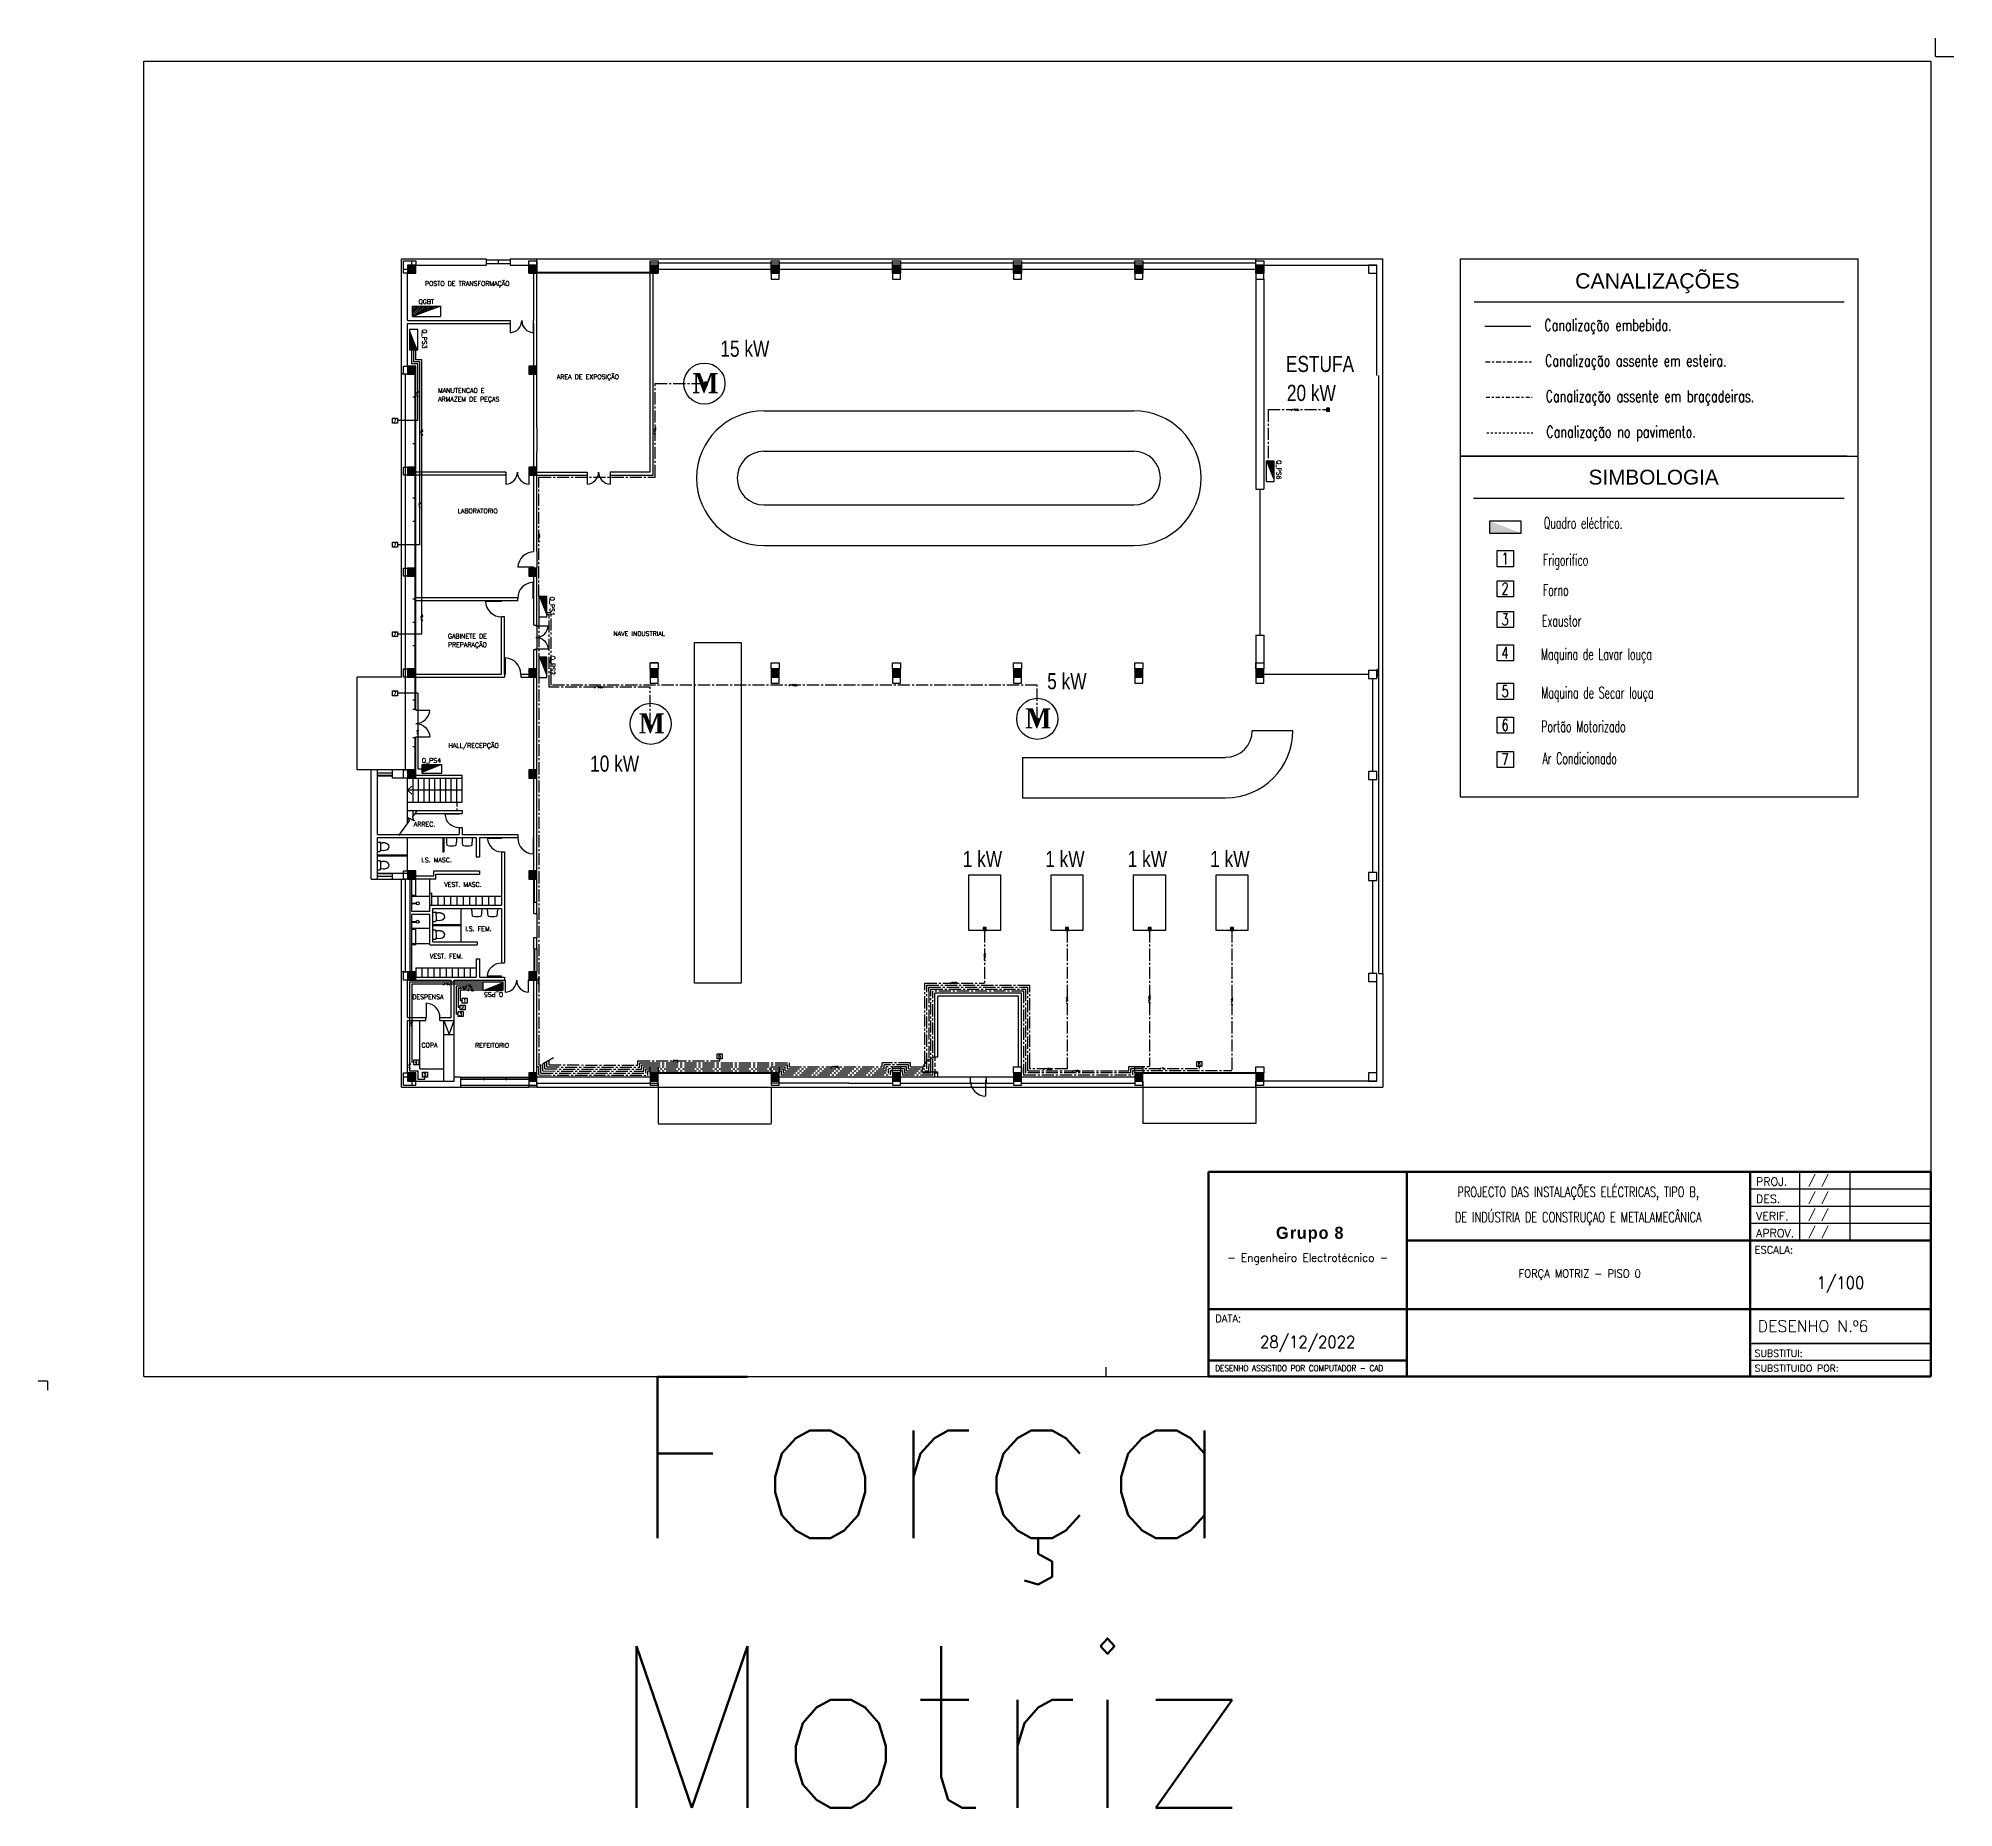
# Model space of a CAD drawing. Extents: x -8 to 729, y -363 to 534.
# Drawn here: x 634.3 to 729.1, y -23.3 to 64.3 of the extents above; entities that cross this region are included whole.
import ezdxf
from ezdxf.enums import TextEntityAlignment as Align

# ---------------------------------------------------------------- set-up
doc = ezdxf.new("R2010")
doc.units = 0
doc.header["$LTSCALE"] = 0.8
doc.header["$MEASUREMENT"] = 0
for name, pattern in [('CENTER2', [1.125, 0.75, -0.125, 0.125, -0.125]), ('DASHDOT2', [1.5875, 0.79375, -0.396875, 0, -0.396875]), ('HIDDEN', [0.375, 0.25, -0.125])]:
    doc.linetypes.add(name, pattern=pattern)
doc.layers.get('0').update_dxf_attribs({"color": 3, "linetype": 'CONTINUOUS'})
for name, color, linetype in [('0_FIOS', 3, 'CONTINUOUS'), ('1', 7, 'CONTINUOUS'), ('Desenho base', 7, 'CONTINUOUS'), ('LEGENDA', 1, 'CONTINUOUS'), ('Quadros', 170, 'CONTINUOUS'), ('Quadros Eléctricos', 41, 'CONTINUOUS'), ('TOM', 4, 'CONTINUOUS'), ('tomadas2', 6, 'CONTINUOUS')]:
    doc.layers.add(name, color=color, linetype=linetype)
doc.styles.add('ARIAL', font='arial.ttf')
doc.styles.add('PEN', font='ROMANS.SHX', dxfattribs={"width": 0.7, "height": 1})
doc.styles.add('ROMANS', font='romans', dxfattribs={"width": 0.9})
doc.styles.get("Standard").update_dxf_attribs({"font": 'ROMANS'})
doc.styles.add('TXP', font='txp')

msp = doc.modelspace()

# ---------------------------------------------------------------- texts
at = {"layer": '1', "insert": (678.504, -12.649), "char_height": 8, "attachment_point": 5}
msp.add_mtext_dynamic_manual_height_columns('Força Motriz', width=63.19061, gutter_width=15, heights=[0], dxfattribs=at)
at = {"layer": 'Desenho base', "style": 'ROMANS'}
for s, p in [('POSTO DE TRANSFORMAÇÃO', (653.456, 52.025)), ('QGBT', (653.135, 51.128)), ('AREA DE EXPOSIÇÃO', (659.984, 47.41)), ('ARMAZEM DE PEÇAS', (654.102, 46.305)), ('MANUTENCAO E ', (654.102, 46.731)), ('LABORATORIO', (655.069, 40.768)), ('GABINETE DE', (654.59, 34.571)), ('PREPARAÇÃO', (654.59, 34.145)), ('NAVE INDUSTRIAL', (662.78, 34.692)), ('HALL/RECEPÇÃO', (654.621, 29.153)), ('ARREC.', (652.901, 25.259)), ('I.S. MASC.', (653.271, 23.487)), ('VEST. MASC.', (654.41, 22.271)), ('I.S. FEM.', (655.448, 20.081)), ('VEST. FEM.', (653.698, 18.725)), ('DESPENSA', (652.829, 16.709)), ('COPA', (653.284, 14.322)), ('REFEITORIO', (655.937, 14.31))]:
    msp.add_text(s, height=0.225, dxfattribs=at).set_placement(p)
at = {"layer": 'Desenho base', "linetype": 'Continuous', "style": 'PEN', "width": 0.7}
for s, p in [('Canalização embebida.', (708.878, 49.794, 7.299)), ('Canalização assente em esteira.', (708.91, 48.033, 7.299)), ('Canalização assente em braçadeiras.', (708.942, 46.272, 7.299)), ('Canalização no pavimento.', (708.974, 44.511, 7.299))]:
    msp.add_text(s, height=0.5797, dxfattribs=at).set_placement(p)
at = {"layer": 'Desenho base'}
for s, height, style, width, p in [('15 kW', 0.8, 'TXP', 0.8, (668.081, 48.512)), ('ESTUFA', 0.8, 'TXP', 0.8, (696.082, 47.759)), ('20 kW', 0.8, 'TXP', 0.8, (696.13, 46.324)), ('Quadro eléctrico.', 0.56403, 'PEN', 0.6, (708.855, 40.004, 0.001)), ('Frigorifico', 0.56403, 'PEN', 0.6, (708.809, 38.174, 0.001)), ('Forno ', 0.564, 'PEN', 0.6, (708.809, 36.682, 0.001)), ('Exaustor', 0.564, 'PEN', 0.6, (708.759, 35.159, 0.001)), ('Maquina de Lavar louça', 0.56403, 'PEN', 0.6, (708.709, 33.506, 0.001)), ('5 kW', 0.8, 'TXP', 0.8, (684.264, 32.053)), ('Maquina de Secar louça', 0.56403, 'PEN', 0.6, (708.729, 31.603, 0.001)), ('Portão Motorizado', 0.56403, 'PEN', 0.6, (708.729, 29.93, 0.001)), ('10 kW', 0.8, 'TXP', 0.8, (661.633, 27.973)), ('Ar Condicionado', 0.56403, 'PEN', 0.6, (708.784, 28.35, 0.001)), ('1 kW', 0.8, 'TXP', 0.8, (680.082, 23.252)), ('1 kW', 0.8, 'TXP', 0.8, (684.165, 23.252)), ('1 kW', 0.8, 'TXP', 0.8, (688.249, 23.252)), ('1 kW', 0.8, 'TXP', 0.8, (692.332, 23.252))]:
    msp.add_text(s, height=height, dxfattribs=dict(at, style=style, width=width)).set_placement(p)
at = {"layer": 'Desenho base', "linetype": 'Continuous', "lineweight": 20, "style": 'ROMANS'}
for s, p in [('PROJ.', (719.362, 7.477)), ('DES.', (719.362, 6.62)), ('VERIF.', (719.362, 5.772)), ('APROV.', (719.362, 4.925))]:
    msp.add_text(s, height=0.4, dxfattribs=at).set_placement(p)
at = {"layer": 'Desenho base', "lineweight": 20, "style": 'ROMANS'}
for s, height, p in [(' / /', 0.4, (721.666, 7.568)), (' / /', 0.4, (721.666, 6.718)), (' / /', 0.4, (721.666, 5.866)), (' / /', 0.4, (721.666, 5.016)), ('ESCALA:', 0.36, (719.29, 4.121)), ('DATA:', 0.36, (692.586, 0.721)), ('DESENHO N.º6 ', 0.57, (719.446, 0.235)), ('SUBSTITUI:', 0.34, (719.29, -0.99)), ('SUBSTITUIDO POR:', 0.34, (719.29, -1.73))]:
    msp.add_text(s, height=height, dxfattribs=at).set_placement(p)
at = {"layer": 'Desenho base', "lineweight": 20, "style": 'ROMANS', "width": 0.757635}
msp.add_text('DESENHO ASSISTIDO POR COMPUTADOR - CAD', height=0.304, dxfattribs=at).set_placement((692.586, -1.712), (700.9, -1.712), align=Align.FIT)
at = {"layer": 'Desenho base', "char_height": 1, "width": 0.33332, "attachment_point": 1, "style": 'ROMANS'}
for insert in [(666.705, 47.71), (664.044, 30.866), (683.182, 31.112)]:
    msp.add_mtext('{\\fTimes New Roman|b1|i0|c0|p18;M}', dxfattribs=dict(at, insert=insert))
at = {"layer": 'Desenho base', "linetype": 'HIDDEN', "lineweight": 20, "insert": (710.555, 6.47), "char_height": 0.5, "width": 17.03517, "attachment_point": 5, "line_spacing_factor": 1.5, "style": 'ROMANS'}
msp.add_mtext('\\pxt28;{\\W0.71;PROJECTO DAS INSTALAÇÕES ELÉCTRICAS, TIPO B,\\PDE INDÚSTRIA DE CONSTRUÇAO E METALAMECÂNICA}', dxfattribs=at)
at = {"layer": 'Desenho base', "lineweight": 20, "insert": (697.162, 4.512), "char_height": 1, "attachment_point": 5}
msp.add_mtext_dynamic_manual_height_columns('{\\fVivaldi|b1|i0|c0|p66;\\H0.6x;\\T1.1;\\C7; Grupo 8\\H1.66667x;\\P\\Fromans|c0;\\H0.2x;\\T1;\\P\\H2x;\\W0.95;- Engenheiro Electrotécnico -}', width=9.81896, gutter_width=2, heights=[0], dxfattribs=at)
at = {"layer": 'Desenho base', "lineweight": 20, "attachment_point": 5, "style": 'ROMANS'}
for s, insert, char_height, width in [('\\pxt23;FORÇA MOTRIZ - PISO 0', (710.632, 3.07), 0.4, 16.6992), ('1/100', (723.542, 2.575), 0.6, 8.94), ('28/12/2022', (697.162, -0.359), 0.6, 9.82)]:
    msp.add_mtext(s, dxfattribs=dict(at, insert=insert, char_height=char_height, width=width))
at = {"layer": 'LEGENDA', "color": 1, "style": 'ARIAL'}
for s, height, p in [('CANALIZAÇÕES', 0.7547, (714.475, 52.27)), ('SIMBOLOGIA', 0.7343, (714.291, 42.555, 0.001))]:
    msp.add_text(s, height=height, dxfattribs=at).set_placement(p, align=Align.MIDDLE_CENTER)
at = {"layer": 'LEGENDA', "color": 2, "linetype": 'Continuous', "style": 'ROMANS', "width": 0.7}
for s, height, p in [('7', 0.178, (651.972, 45.357)), ('7', 0.178, (651.972, 39.207, 2.732)), ('1', 0.578, (706.935, 38.524)), ('2', 0.578, (706.935, 37.033)), ('3', 0.578, (706.935, 35.51)), ('7', 0.178, (651.972, 34.782, 2.732)), ('4', 0.578, (706.935, 33.857)), ('7', 0.178, (651.972, 31.857)), ('5', 0.578, (706.935, 31.954)), ('6', 0.578, (706.935, 30.281)), ('7', 0.578, (706.935, 28.578)), ('2', 0.178, (655.317, 16.3)), ('1', 0.178, (655.417, 16.638)), ('3', 0.178, (655.217, 15.971)), ('4', 0.178, (653.017, 13.59)), ('6', 0.178, (668.044, 13.88)), ('6', 0.178, (691.794, 13.496)), ('5', 0.178, (653.452, 12.98, 31.478))]:
    msp.add_text(s, height=height, dxfattribs=at).set_placement(p, align=Align.MIDDLE_CENTER)
at = {"layer": 'Quadros', "style": 'ROMANS'}
for s, rotation, p in [('Q_PS3', 270, (653.32, 49.877)), ('Q_PS6', 270, (695.623, 43.395)), ('Q_PS1', 270, (659.641, 36.641)), ('Q_PS2', 270, (659.671, 33.717)), ('Q_PS5', 180, (657.327, 17.056))]:
    msp.add_text(s, height=0.225, rotation=rotation, dxfattribs=at).set_placement(p)
msp.add_text('Q_PS4', height=0.225, dxfattribs=at).set_placement((653.297, 28.414))

# ---------------------------------------------------------------- blocks, each defined once
blk = doc.blocks.new('PE')
for p, q in [((0, 0), (5, 0)), ((5, 0), (5, 100))]:
    blk.add_line(p, q)
blk.add_arc((0, 0), 100, 0, 87.134)
blk = doc.blocks.new('PD')
for p, q in [((-5, 0), (-5, 100)), ((0, 0), (-5, 0))]:
    blk.add_line(p, q)
blk.add_arc((0, 0), 100, 92.866, 180)
blk = doc.blocks.new('*X65')
at = {"color": 0}
for p, q in [((15.8, 29.801), (16.199, 30.2)), ((15.8, 29.871), (16.129, 30.2)), ((15.8, 29.942), (16.058, 30.2)), ((15.8, 30.013), (15.987, 30.2)), ((15.8, 30.084), (15.916, 30.2)), ((15.8, 30.154), (15.846, 30.2)), ((15.87, 29.8), (16.2, 30.13)), ((15.941, 29.8), (16.2, 30.059)), ((16.011, 29.8), (16.2, 29.989)), ((16.082, 29.8), (16.2, 29.918)), ((16.153, 29.8), (16.2, 29.847))]:
    blk.add_line(p, q, dxfattribs=at)
blk = doc.blocks.new('quadro_electrico')
at = {"layer": '1'}
h = blk.add_hatch(dxfattribs=at)
h.set_pattern_fill('ANSI31', color=256, scale=0.5, style=0)
h.set_pattern_definition([(45, (-10.686716, -50.817083), (-0.044194174, 0.044194174), [])])
h.paths.add_polyline_path([(0, 0.509), (1.384, 0.509), (0, 0)])
for p, q in [((1.384, 0.509), (0, 0)), ((0, 0), (0, 0.509)), ((0, 0.509), (1.384, 0.509)), ((0, 0), (1.384, 0)), ((1.384, 0.509), (1.384, 0))]:
    blk.add_line(p, q, dxfattribs=at)
blk = doc.blocks.new('Folha A3')
at = {"color": 0}
for p, q in [((412, 289), (412, 293)), ((412, 289), (416, 289)), ((21, 288), (411, 288)), ((21, 1), (21, 288)), ((411, 288), (411, 1)), ((0, 0), (-2, 0)), ((0, 0), (0, -2)), ((21, 1), (411, 1)), ((231, 3), (231, 1))]:
    blk.add_line(p, q, dxfattribs=at)
blk = doc.blocks.new('QUAD')
for p, q in [((0, 0), (0, 0.4)), ((0, 0.4), (1, 0.4)), ((1, 0), (0, 0)), ((1, 0.4), (1, 0))]:
    blk.add_line(p, q)
blk.add_solid([(0, 0.4), (1, 0.4), (1, 0), (1, 0.4)])
blk = doc.blocks.new('cx_terminal')
blk.add_hatch(color=256).paths.add_polyline_path([(0, -0.075), (0.15, -0.075), (0.15, 0.075), (0, 0.075)])
for p, q in [((0.15, 0.075), (0, 0.075)), ((0, 0.075), (0, -0.075)), ((0.15, -0.075), (0.15, 0.075)), ((0, -0.075), (0.15, -0.075))]:
    blk.add_line(p, q)
blk = doc.blocks.new('MONO')
at = {"layer": '0_FIOS'}
for p, q in [((-3.4, -0.8), (-1.8, 0.8)), ((0.8, -0.8), (-0.8, 0.8)), ((1.8, -0.8), (0.2, 0.8))]:
    blk.add_line(p, q, dxfattribs=at)

# ---------------------------------------------------------------- linework, layer by layer
at = {"layer": 'Desenho base'}
for p, q in [((652.297, 47.656), (652.297, 53.356)), ((652.297, 53.356), (656.479, 53.356)), ((652.397, 52.656), (652.397, 53.256)), ((652.397, 53.256), (652.997, 53.256)), ((652.797, 53.056), (652.797, 53.256)), ((652.997, 53.256), (652.997, 53.056)), ((656.479, 53.356), (656.479, 53.056)), ((657.67, 53.292), (656.479, 53.292)), ((657.67, 53.119), (656.479, 53.119)), ((657.074, 53.292), (657.074, 53.119)), ((657.67, 53.356), (658.997, 53.356)), ((657.67, 53.356), (657.67, 53.056)), ((658.997, 53.356), (694.597, 53.356)), ((658.997, 53.056), (658.997, 53.356)), ((664.597, 53.156), (694.597, 53.156)), ((664.597, 53.056), (664.597, 53.156)), ((694.597, 53.356), (700.877, 53.356)), ((700.877, 17.981), (700.877, 53.356)), ((700.877, 47.581), (700.877, 53.356)), ((704.703, 53.356, -0.002), (724.412, 53.356)), ((704.703, 53.356), (704.703, 43.594)), ((724.412, 43.594), (724.412, 53.356)), ((652.397, 52.856), (652.597, 52.856)), ((652.597, 52.656), (652.397, 52.656)), ((652.597, 53.056), (652.597, 52.656)), ((652.997, 53.056), (652.597, 53.056)), ((652.597, 50.306), (652.597, 52.656)), ((652.597, 52.656), (652.997, 52.656)), ((652.997, 53.056), (656.479, 53.056)), ((652.997, 52.656), (652.997, 53.056)), ((657.67, 53.056), (658.597, 53.056)), ((658.997, 53.056), (658.597, 53.056)), ((658.597, 53.056), (658.597, 52.656)), ((658.597, 52.656), (658.997, 52.656)), ((658.847, 50.306), (658.847, 52.656)), ((658.997, 52.656), (658.997, 53.056)), ((664.597, 52.686), (658.997, 52.686)), ((664.597, 52.656), (658.997, 52.656)), ((658.997, 51.506), (658.997, 52.656)), ((664.997, 53.056), (664.597, 53.056)), ((664.597, 53.056), (664.597, 52.656)), ((664.597, 42.806), (664.597, 52.656)), ((664.747, 42.656), (664.747, 52.656)), ((664.997, 52.656), (664.997, 53.056)), ((664.997, 52.856), (670.597, 52.856)), ((670.997, 53.056), (670.597, 53.056)), ((670.997, 52.656), (670.997, 53.056)), ((670.997, 52.856), (676.597, 52.856)), ((676.997, 53.056), (676.597, 53.056)), ((676.597, 53.056), (676.597, 52.656)), ((676.997, 52.656), (676.997, 53.056)), ((676.997, 52.856), (682.597, 52.856)), ((682.997, 53.056), (682.597, 53.056)), ((682.597, 53.056), (682.597, 52.656)), ((682.997, 52.656), (682.997, 53.056)), ((682.997, 52.856), (688.597, 52.856)), ((688.597, 53.056), (688.597, 52.656)), ((688.597, 52.656), (688.997, 52.656)), ((688.997, 52.656), (688.997, 53.056)), ((688.997, 52.856), (694.597, 52.856)), ((694.997, 53.056), (694.597, 53.056)), ((694.597, 53.056), (694.597, 52.656)), ((694.597, 52.356), (694.597, 41.961)), ((694.997, 53.056), (700.577, 53.056)), ((694.997, 52.656), (694.997, 53.056)), ((694.997, 52.356), (694.997, 41.961)), ((700.577, 53.056), (700.177, 53.056)), ((700.177, 53.056), (700.177, 52.656)), ((700.177, 52.656), (700.577, 52.656)), ((700.577, 47.581), (700.577, 53.056)), ((700.577, 52.656), (700.577, 53.056)), ((723.717, 51.22), (705.398, 51.22)), ((652.597, 50.306), (657.678, 50.306)), ((657.678, 50.306), (657.678, 50.156)), ((658.818, 50.306), (658.818, 50.156)), ((658.847, 50.306), (658.818, 50.306)), ((658.997, 50.156), (658.997, 50.306)), ((652.597, 48.056), (652.597, 50.156)), ((652.597, 50.156), (657.678, 50.156)), ((658.847, 50.156), (658.818, 50.156)), ((658.847, 48.056), (658.847, 50.156)), ((658.997, 48.056), (658.997, 48.956)), ((652.297, 32.656), (652.297, 47.656)), ((652.497, 32.656), (652.497, 47.656)), ((652.967, 43.056), (652.967, 47.656)), ((652.997, 43.056), (652.997, 47.656)), ((658.997, 48.056), (658.597, 48.056)), ((658.597, 48.056), (658.597, 47.656)), ((658.597, 47.656), (658.997, 47.656)), ((658.847, 43.056), (658.847, 47.656)), ((658.997, 47.656), (658.997, 48.056)), ((658.997, 45.006), (658.997, 47.656)), ((700.677, 17.981), (700.677, 47.581)), ((652.997, 46.506), (652.848, 46.506)), ((670.237, 45.843), (688.548, 45.843)), ((652.997, 45.356), (652.848, 45.356)), ((652.997, 44.206), (652.848, 44.206)), ((658.997, 43.056), (658.997, 43.806)), ((670.237, 43.833), (688.548, 43.833)), ((652.997, 43.056), (652.597, 43.056)), ((652.597, 43.056), (652.597, 42.656)), ((657.459, 42.806), (657.459, 42.656)), ((658.597, 43.056), (658.597, 42.656)), ((658.597, 42.806), (658.599, 42.656)), ((658.997, 42.806), (661.454, 42.807)), ((661.484, 42.807), (661.484, 42.208)), ((664.597, 42.806), (662.654, 42.807)), ((704.703, 43.594), (724.412, 43.594)), ((723.88, 43.594, 0.002), (704.703, 43.594)), ((704.703, 43.594), (704.703, 26.725)), ((724.413, 26.725), (724.412, 43.594)), ((652.597, 42.656), (652.997, 42.656)), ((652.967, 38.056), (652.967, 42.656)), ((652.997, 38.056), (652.997, 42.656)), ((658.597, 42.656), (658.997, 42.656)), ((658.847, 38.856), (658.847, 42.656)), ((658.997, 38.856), (658.997, 42.656)), ((658.997, 42.656), (661.484, 42.656)), ((662.624, 42.656), (664.747, 42.656)), ((694.597, 41.961), (694.997, 41.961)), ((694.797, 41.961), (694.797, 34.728)), ((652.997, 41.506), (652.848, 41.506)), ((670.237, 41.181), (688.548, 41.181)), ((705.379, 41.517, 0.001), (723.717, 41.517, 0.001)), ((652.997, 40.356), (652.848, 40.356)), ((652.997, 39.206), (652.848, 39.206)), ((670.237, 39.171), (688.548, 39.171)), ((652.997, 38.056), (652.597, 38.056)), ((658.997, 38.856), (658.997, 38.056)), ((652.597, 37.656), (652.997, 37.656)), ((652.967, 33.056), (652.967, 37.656)), ((652.997, 33.056), (652.997, 37.656)), ((658.847, 36.436), (658.847, 37.656)), ((658.997, 35.221), (658.997, 37.656)), ((658.047, 36.436), (658.047, 36.586)), ((658.847, 35.221), (658.847, 36.436)), ((652.997, 35.356), (652.848, 35.356)), ((658.847, 35.221), (658.997, 35.221)), ((658.997, 35.221), (658.997, 34.021)), ((652.997, 34.206), (652.848, 34.206)), ((694.597, 34.728), (694.597, 33.056)), ((694.997, 34.728), (694.997, 33.056)), ((658.847, 34.021), (658.997, 34.021)), ((658.847, 33.056), (658.847, 34.021)), ((658.997, 33.056), (658.997, 34.021)), ((664.997, 33.356), (664.597, 33.356)), ((664.597, 33.356), (664.597, 33.356)), ((650.097, 28.056), (650.097, 32.656)), ((652.597, 32.656), (652.497, 32.656)), ((652.497, 28.056), (652.497, 32.656)), ((652.997, 33.056), (652.597, 33.056)), ((652.597, 32.656), (652.997, 32.656)), ((652.967, 31.056), (652.967, 32.656)), ((652.997, 32.806), (657.247, 32.806)), ((652.997, 31.056), (652.997, 32.656)), ((652.997, 32.656), (657.397, 32.656)), ((657.397, 32.806), (657.397, 32.656)), ((658.197, 32.806), (658.597, 32.806)), ((658.197, 32.656), (658.597, 32.656)), ((658.847, 28.056), (658.847, 32.656)), ((658.997, 28.056), (658.997, 32.656)), ((664.997, 33.056), (664.597, 33.056)), ((664.597, 33.056), (664.597, 32.656)), ((664.597, 32.656), (664.997, 32.656)), ((664.997, 32.656), (664.997, 33.056)), ((670.997, 33.056), (670.597, 33.056)), ((670.597, 33.056), (670.597, 32.656)), ((670.597, 32.656), (670.997, 32.656)), ((670.997, 32.656), (670.997, 33.056)), ((676.997, 33.056), (676.597, 33.056)), ((676.597, 33.056), (676.597, 32.656)), ((676.597, 32.656), (676.997, 32.656)), ((676.997, 32.656), (676.997, 33.056)), ((682.997, 33.056), (682.597, 33.056)), ((682.597, 33.056), (682.597, 32.656)), ((682.597, 32.656), (682.997, 32.656)), ((682.997, 32.656), (682.997, 33.056)), ((688.997, 33.056), (688.597, 33.056)), ((688.597, 33.056), (688.597, 32.656)), ((688.597, 32.656), (688.997, 32.656)), ((688.997, 32.656), (688.997, 33.056)), ((694.997, 33.056), (694.597, 33.056)), ((694.597, 33.056), (694.597, 32.656)), ((694.597, 32.656), (694.997, 32.656)), ((694.997, 32.656), (694.997, 33.056)), ((700.177, 32.781), (694.997, 32.781)), ((700.577, 32.981), (700.177, 32.981)), ((700.177, 32.981), (700.177, 32.581)), ((700.177, 32.581), (700.577, 32.581)), ((700.377, 32.581), (700.377, 27.981)), ((700.577, 32.581), (700.577, 32.981)), ((700.597, 33.056), (700.597, 32.656)), ((652.997, 31.506), (652.848, 31.506)), ((652.997, 31.056), (652.848, 31.056)), ((652.997, 29.656), (652.848, 29.656)), ((652.967, 28.056), (652.967, 29.656)), ((652.997, 28.056), (652.997, 29.656)), ((694.42, 30.009), (696.43, 30.009)), ((652.997, 29.206), (652.848, 29.206)), ((683.036, 28.682), (693.094, 28.682)), ((683.036, 28.682), (683.036, 26.673)), ((650.797, 28.056), (650.097, 28.056)), ((651.097, 28.056), (650.797, 28.056)), ((650.797, 22.656), (650.797, 28.056)), ((651.847, 28.056), (651.097, 28.056)), ((651.097, 24.856), (651.097, 28.056)), ((651.847, 27.906), (651.097, 27.906)), ((651.847, 27.786), (651.097, 27.786)), ((651.847, 27.756), (651.097, 27.756)), ((651.847, 27.656), (651.847, 28.056)), ((652.597, 28.056), (651.847, 28.056)), ((652.597, 27.656), (651.847, 27.656)), ((652.997, 28.056), (652.597, 28.056)), ((652.597, 28.056), (652.597, 27.656)), ((652.597, 26.456), (652.597, 27.656)), ((652.597, 27.656), (652.997, 27.656)), ((652.867, 26.456), (652.867, 27.656)), ((652.997, 27.656), (652.997, 28.056)), ((652.997, 27.806), (655.297, 27.806)), ((652.997, 27.656), (655.297, 27.656)), ((653.137, 26.456), (653.137, 27.656)), ((653.407, 26.456), (653.407, 27.656)), ((653.677, 26.456), (653.677, 27.656)), ((653.947, 26.456), (653.947, 27.656)), ((654.217, 26.456), (654.217, 27.656)), ((654.487, 26.456), (654.487, 27.656)), ((654.757, 26.456), (654.757, 27.656)), ((655.027, 26.456), (655.027, 27.656)), ((655.297, 26.456), (655.297, 27.656)), ((658.597, 28.056), (658.597, 27.656)), ((658.597, 27.656), (658.997, 27.656)), ((658.847, 23.056), (658.847, 27.656)), ((658.997, 27.656), (658.997, 28.056)), ((658.997, 23.056), (658.997, 27.656)), ((700.577, 27.981), (700.177, 27.981)), ((700.177, 27.981), (700.177, 27.581)), ((700.177, 27.581), (700.577, 27.581)), ((700.377, 27.581), (700.377, 22.981)), ((700.577, 27.581), (700.577, 27.981)), ((652.597, 27.056), (652.797, 27.256)), ((652.597, 27.056), (652.797, 26.856)), ((655.297, 27.056), (652.597, 27.056)), ((683.036, 26.673), (693.094, 26.673)), ((652.597, 26.056), (652.597, 26.456)), ((652.597, 26.456), (655.297, 26.456)), ((652.597, 26.056), (653.066, 26.056)), ((652.62, 25.687), (652.677, 25.532)), ((652.922, 25.539), (652.62, 25.687)), ((653.066, 26.056), (652.814, 25.716)), ((652.814, 25.716), (652.922, 25.539)), ((652.955, 25.906), (655.297, 25.906)), ((653.066, 26.056), (655.297, 26.056)), ((655.297, 26.056), (655.297, 25.906)), ((651.097, 24.856), (655.147, 24.856)), ((651.097, 22.656), (651.097, 24.706)), ((651.097, 24.706), (655.997, 24.706)), ((652.677, 25.532), (652.137, 24.806)), ((652.597, 23.056), (652.597, 24.706)), ((654.347, 24.706), (654.347, 24.006)), ((654.397, 24.706), (654.397, 24.006)), ((655.147, 25.206), (655.297, 25.206)), ((655.147, 25.206), (655.147, 24.856)), ((655.297, 25.206), (655.297, 24.856)), ((655.297, 24.856), (658.047, 24.856)), ((655.997, 24.706), (655.997, 23.756)), ((656.147, 24.706), (658.047, 24.706)), ((656.147, 24.706), (656.147, 23.756)), ((658.047, 24.856), (658.047, 24.706)), ((651.097, 23.856), (652.597, 23.856)), ((651.097, 23.806), (652.597, 23.806)), ((654.347, 24.006), (654.397, 24.006)), ((655.997, 23.756), (656.147, 23.756)), ((657.247, 24.006), (657.247, 21.356)), ((657.397, 24.006), (657.397, 18.506)), ((651.097, 22.956), (651.847, 22.956)), ((651.097, 22.926), (651.847, 22.926)), ((651.097, 22.806), (651.847, 22.806)), ((651.847, 22.956), (652.597, 22.956)), ((651.847, 22.656), (651.847, 22.956)), ((652.997, 23.056), (652.597, 23.056)), ((652.597, 23.056), (652.597, 22.656)), ((652.997, 22.656), (652.997, 23.056)), ((653.897, 22.806), (652.997, 22.806)), ((653.897, 23.056), (656.147, 23.056)), ((653.897, 22.806), (653.897, 23.056)), ((653.997, 22.656), (653.997, 22.906)), ((653.997, 22.906), (656.147, 22.906)), ((658.997, 23.056), (658.597, 23.056)), ((658.597, 23.056), (658.597, 22.656)), ((658.997, 22.656), (658.997, 23.056)), ((700.577, 22.981), (700.177, 22.981)), ((700.177, 22.981), (700.177, 22.581)), ((700.577, 22.581), (700.577, 22.981)), ((650.797, 22.656), (651.097, 22.656)), ((651.097, 22.656), (651.847, 22.656)), ((651.847, 22.656), (652.497, 22.656)), ((652.297, 18.056), (652.297, 22.656)), ((652.497, 18.056), (652.497, 22.656)), ((652.597, 22.656), (652.997, 22.656)), ((652.728, 18.056), (652.728, 22.656)), ((652.797, 21.056), (652.797, 22.656)), ((652.797, 21.856), (652.997, 21.856)), ((652.997, 21.806), (652.997, 22.656)), ((653.997, 22.656), (652.997, 22.656)), ((653.697, 21.956), (653.697, 22.656)), ((653.697, 21.956), (653.797, 21.956)), ((653.697, 21.356), (653.697, 21.956)), ((653.797, 21.356), (653.797, 21.956)), ((658.597, 22.656), (658.997, 22.656)), ((658.847, 21.506), (658.847, 22.656)), ((658.877, 21.506), (658.877, 22.656)), ((658.997, 21.506), (658.997, 22.656)), ((700.177, 22.581), (700.577, 22.581)), ((700.377, 22.581), (700.377, 17.981)), ((652.797, 21.806), (652.997, 21.806)), ((652.797, 21.471), (653.024, 21.471)), ((652.797, 21.441), (653.024, 21.441)), ((653.697, 21.056), (652.797, 21.056)), ((653.697, 20.906), (652.797, 20.906)), ((652.797, 18.056), (652.797, 20.906)), ((652.997, 21.806), (653.697, 21.806)), ((653.697, 21.056), (653.697, 21.356)), ((653.697, 21.356), (657.247, 21.356)), ((653.697, 19.406), (653.697, 20.906)), ((653.797, 21.806), (657.247, 21.806)), ((653.847, 19.556), (653.847, 21.206)), ((653.847, 21.206), (657.247, 21.206)), ((654.111, 21.356), (654.111, 21.806)), ((654.424, 21.356), (654.424, 21.806)), ((654.737, 21.356), (654.737, 21.806)), ((655.051, 21.356), (655.051, 21.806)), ((655.247, 19.556), (655.247, 21.206)), ((655.364, 21.356), (655.364, 21.806)), ((655.677, 21.356), (655.677, 21.806)), ((655.991, 21.356), (655.991, 21.806)), ((656.304, 21.356), (656.304, 21.806)), ((656.617, 21.356), (656.617, 21.806)), ((656.93, 21.356), (656.93, 21.806)), ((657.247, 21.206), (657.247, 18.506)), ((658.847, 20.956), (658.847, 21.506)), ((658.847, 21.506), (658.997, 21.506)), ((658.847, 20.956), (658.997, 20.956)), ((658.997, 20.956), (658.997, 21.506)), ((658.997, 20.956), (658.997, 19.756)), ((652.797, 20.556), (653.024, 20.556)), ((652.797, 20.526), (653.024, 20.526)), ((653.697, 20.206), (652.797, 20.206)), ((652.997, 20.156), (652.797, 20.156)), ((652.997, 19.406), (652.997, 20.206)), ((653.847, 20.406), (655.247, 20.406)), ((653.847, 20.356), (655.247, 20.356)), ((653.697, 19.456), (652.797, 19.456)), ((652.997, 19.406), (652.797, 19.406)), ((653.697, 19.406), (656.047, 19.406)), ((653.847, 19.556), (656.047, 19.556)), ((656.047, 19.556), (656.047, 19.406)), ((658.847, 19.756), (658.997, 19.756)), ((658.847, 19.206), (658.847, 19.756)), ((658.847, 19.206), (658.997, 19.206)), ((658.847, 19.206), (658.847, 18.056)), ((658.877, 19.206), (658.877, 18.056)), ((658.997, 19.206), (658.997, 19.756)), ((658.997, 19.206), (658.997, 18.056)), ((652.497, 18.056), (652.297, 18.056)), ((652.297, 12.356), (652.297, 18.056)), ((652.997, 18.056), (652.597, 18.056)), ((652.597, 18.056), (652.597, 17.656)), ((652.997, 18.256), (652.997, 17.806)), ((652.997, 18.256), (655.997, 18.256)), ((652.997, 17.656), (652.997, 18.056)), ((653.297, 18.256), (653.297, 17.806)), ((653.597, 18.256), (653.597, 17.806)), ((653.897, 18.256), (653.897, 17.806)), ((654.197, 18.256), (654.197, 17.806)), ((654.497, 18.256), (654.497, 17.806)), ((654.797, 18.256), (654.797, 17.806)), ((655.097, 18.256), (655.097, 17.806)), ((655.397, 18.256), (655.397, 17.806)), ((655.697, 18.256), (655.697, 17.806)), ((655.997, 18.706), (655.997, 17.806)), ((656.147, 18.706), (656.147, 17.806)), ((657.247, 18.506), (657.397, 18.506)), ((658.997, 18.056), (658.597, 18.056)), ((658.597, 18.056), (658.597, 17.656)), ((658.997, 17.656), (658.997, 18.056)), ((652.597, 15.806), (652.597, 17.656)), ((652.597, 17.656), (652.997, 17.656)), ((652.997, 17.806), (655.997, 17.806)), ((652.997, 17.656), (654.747, 17.656)), ((654.747, 15.806), (654.747, 17.656)), ((654.897, 17.656), (657.397, 17.656)), ((654.897, 15.656), (654.897, 17.656)), ((656.147, 17.806), (657.397, 17.806)), ((657.397, 17.806), (657.397, 17.656)), ((658.597, 17.656), (658.997, 17.656)), ((658.847, 13.056), (658.847, 17.656)), ((658.997, 13.056), (658.997, 17.656)), ((700.577, 17.981), (700.177, 17.981)), ((700.177, 17.981), (700.177, 17.581)), ((700.177, 17.581), (700.577, 17.581)), ((700.577, 12.656), (700.577, 17.981)), ((700.677, 17.981), (700.877, 17.981)), ((700.877, 17.981), (700.877, 12.356)), ((678.697, 13.856), (678.697, 17.006)), ((682.997, 17.006), (678.697, 17.006)), ((678.847, 13.856), (678.847, 16.856)), ((682.847, 16.856), (678.847, 16.856)), ((682.847, 13.356), (682.847, 16.856)), ((682.997, 13.056), (682.997, 17.006)), ((652.597, 15.806), (653.497, 15.806)), ((652.597, 15.656), (653.497, 15.656)), ((652.597, 13.056), (652.597, 15.656)), ((653.197, 13.256), (653.197, 15.656)), ((653.497, 15.656), (653.497, 15.806)), ((654.197, 15.806), (654.747, 15.806)), ((654.197, 15.656), (654.197, 15.806)), ((654.197, 15.656), (654.897, 15.656)), ((654.397, 15.656), (654.647, 14.956)), ((654.397, 12.656), (654.397, 15.656)), ((654.647, 14.956), (654.897, 15.656)), ((654.897, 12.856), (654.897, 15.656)), ((654.397, 14.956), (654.897, 14.956)), ((678.697, 13.856), (678.847, 13.856)), ((652.297, 12.356), (655.222, 12.356)), ((652.397, 13.056), (652.597, 13.056)), ((652.397, 12.456), (652.397, 13.056)), ((652.597, 12.856), (652.397, 12.856)), ((652.397, 12.456), (652.997, 12.456)), ((652.997, 13.056), (652.597, 13.056)), ((652.597, 13.056), (652.597, 12.656)), ((652.597, 12.656), (652.997, 12.656)), ((652.797, 12.656), (652.797, 12.456)), ((652.997, 12.656), (652.997, 13.056)), ((652.997, 12.656), (654.897, 12.656)), ((652.997, 12.456), (652.997, 12.656)), ((653.197, 13.256), (654.397, 13.256)), ((655.222, 12.856), (654.897, 12.856)), ((654.897, 12.656), (654.897, 12.856)), ((655.222, 12.856), (658.597, 12.856)), ((655.222, 12.856), (655.222, 12.356)), ((655.222, 12.826), (658.597, 12.826)), ((655.222, 12.756), (658.597, 12.756)), ((655.222, 12.456), (658.597, 12.456)), ((655.222, 12.356), (658.597, 12.356)), ((658.597, 13.056), (658.597, 12.656)), ((658.597, 12.656), (658.597, 12.356)), ((658.597, 12.656), (658.997, 12.656)), ((658.997, 12.356), (658.597, 12.356)), ((664.597, 12.856), (658.997, 12.856)), ((658.997, 12.556), (664.997, 12.556)), ((658.997, 12.356), (694.597, 12.356)), ((664.997, 13.056), (664.597, 13.056)), ((664.597, 13.056), (664.597, 12.656)), ((664.597, 12.656), (664.997, 12.656)), ((670.597, 13.056), (664.997, 13.056)), ((664.997, 12.656), (664.997, 13.056)), ((670.597, 13.026), (664.997, 13.026)), ((664.997, 12.556), (664.997, 12.656)), ((664.997, 12.556), (664.997, 10.556)), ((670.997, 13.056), (670.597, 13.056)), ((670.597, 13.056), (670.597, 12.656)), ((670.597, 12.656), (670.597, 12.556)), ((670.597, 12.656), (670.997, 12.656)), ((674.447, 12.556), (670.597, 12.556)), ((670.597, 12.356), (670.597, 10.556)), ((670.997, 12.656), (670.997, 13.056)), ((676.597, 12.856), (670.997, 12.856)), ((674.447, 12.556), (676.597, 12.556)), ((676.997, 13.056), (676.597, 13.056)), ((676.597, 13.056), (676.597, 12.656)), ((676.597, 12.656), (676.997, 12.656)), ((676.997, 12.656), (676.997, 13.056)), ((682.597, 12.856), (676.997, 12.856)), ((676.997, 12.556), (682.597, 12.556)), ((678.697, 13.056), (678.847, 13.056)), ((678.697, 12.856), (678.697, 13.056)), ((678.847, 12.856), (678.847, 13.056)), ((680.447, 12.856), (678.847, 12.856)), ((680.447, 12.856), (680.447, 12.556)), ((681.247, 12.856), (681.247, 12.556)), ((682.597, 12.856), (681.247, 12.856)), ((682.997, 13.056), (682.597, 13.056)), ((682.597, 13.056), (682.597, 12.656)), ((682.597, 12.656), (682.997, 12.656)), ((682.997, 12.656), (682.997, 13.056)), ((688.597, 12.856), (682.997, 12.856)), ((682.997, 12.556), (688.597, 12.556)), ((688.997, 13.056), (688.597, 13.056)), ((688.597, 13.056), (688.597, 12.656)), ((688.597, 12.656), (688.997, 12.656)), ((694.597, 13.056), (688.997, 13.056)), ((688.997, 12.656), (688.997, 13.056)), ((694.597, 13.026), (688.997, 13.026)), ((688.997, 12.656), (688.997, 12.556)), ((688.997, 12.556), (688.997, 10.556)), ((694.997, 13.056), (694.597, 13.056)), ((694.597, 13.056), (694.597, 12.656)), ((694.597, 12.356), (694.597, 12.656)), ((694.597, 12.656), (694.997, 12.656)), ((694.597, 12.356), (694.597, 10.556)), ((694.597, 12.356), (700.877, 12.356)), ((694.997, 12.656), (694.997, 13.056)), ((700.577, 12.656), (694.997, 12.656)), ((700.577, 13.056), (700.177, 13.056)), ((700.177, 13.056), (700.177, 12.656)), ((700.177, 12.656), (700.577, 12.656)), ((700.577, 12.656), (700.577, 13.056)), ((670.597, 10.526), (664.997, 10.526)), ((694.597, 10.556), (688.997, 10.556))]:
    msp.add_line(p, q, dxfattribs=at)
at = {"layer": 'Desenho base', "color": 7}
for p, q in [((694.597, 53.156), (694.597, 53.356)), ((664.597, 52.656), (664.997, 52.656)), ((670.597, 53.056), (670.597, 52.656)), ((670.597, 52.656), (670.997, 52.656)), ((676.597, 52.656), (676.997, 52.656)), ((682.597, 52.656), (682.997, 52.656)), ((688.997, 53.056), (688.597, 53.056)), ((694.597, 52.656), (694.997, 52.656)), ((652.597, 47.656), (652.297, 47.656)), ((652.997, 48.056), (652.597, 48.056)), ((652.597, 48.056), (652.597, 47.656)), ((652.597, 47.656), (652.997, 47.656)), ((652.997, 47.656), (652.997, 48.056)), ((658.997, 45.006), (658.997, 43.806)), ((658.847, 43.056), (658.847, 43.806)), ((652.997, 42.656), (652.997, 43.056)), ((658.997, 43.056), (658.597, 43.056)), ((658.997, 42.656), (658.997, 43.056)), ((652.597, 38.056), (652.597, 37.656)), ((652.997, 37.656), (652.997, 38.056)), ((658.997, 38.056), (658.597, 38.056)), ((658.597, 38.056), (658.597, 37.656)), ((658.997, 37.656), (658.997, 38.056)), ((658.597, 37.656), (658.997, 37.656)), ((652.997, 36.506), (652.848, 36.506)), ((694.597, 34.728), (694.997, 34.728)), ((652.297, 32.656), (650.097, 32.656)), ((652.597, 33.056), (652.597, 32.656)), ((652.997, 32.656), (652.997, 33.056)), ((658.197, 32.806), (658.197, 32.656)), ((658.997, 33.056), (658.597, 33.056)), ((658.597, 33.056), (658.597, 32.656)), ((658.597, 32.656), (658.997, 32.656)), ((658.997, 32.656), (658.997, 33.056)), ((655.297, 27.656), (655.297, 27.806)), ((658.997, 28.056), (658.597, 28.056)), ((657.247, 24.006), (657.397, 24.006)), ((656.147, 23.056), (656.147, 22.906)), ((655.997, 18.706), (656.147, 18.706)), ((656.347, 12.856), (656.347, 12.706)), ((657.472, 12.856), (657.472, 12.706)), ((658.997, 13.056), (658.597, 13.056)), ((658.997, 12.656), (658.997, 13.056)), ((658.997, 12.556), (658.997, 12.356))]:
    msp.add_line(p, q, dxfattribs=at)
at = {"layer": 'Desenho base', "linetype": 'Continuous'}
for p, q in [((658.997, 50.306), (658.997, 51.506)), ((658.997, 48.956), (658.997, 50.156)), ((657.459, 42.806), (652.997, 42.806)), ((657.459, 42.656), (652.997, 42.656)), ((658.047, 36.586), (652.997, 36.586)), ((657.247, 36.436), (652.997, 36.436)), ((658.047, 36.436), (657.247, 36.436)), ((657.247, 32.806), (657.247, 35.636)), ((657.397, 32.806), (657.397, 35.636)), ((652.597, 25.425), (652.597, 26.056)), ((652.867, 25.788), (652.867, 26.056)), ((651.097, 24.489), (651.225, 24.489)), ((651.097, 24.029), (651.225, 24.029)), ((651.266, 24.421), (651.262, 24.419)), ((651.262, 24.099), (651.302, 24.087)), ((651.277, 24.425), (651.266, 24.421)), ((651.288, 24.429), (651.277, 24.425)), ((651.3, 24.432), (651.288, 24.429)), ((651.311, 24.435), (651.3, 24.432)), ((651.323, 24.438), (651.311, 24.435)), ((651.334, 24.44), (651.323, 24.438)), ((651.346, 24.442), (651.334, 24.44)), ((651.358, 24.444), (651.346, 24.442)), ((651.37, 24.445), (651.358, 24.444)), ((651.382, 24.446), (651.37, 24.445)), ((651.393, 24.447), (651.382, 24.446)), ((651.405, 24.447), (651.393, 24.447)), ((651.417, 24.447), (651.405, 24.447)), ((651.429, 24.446), (651.417, 24.447)), ((651.441, 24.445), (651.429, 24.446)), ((651.453, 24.443), (651.441, 24.445)), ((651.464, 24.442), (651.453, 24.443)), ((651.476, 24.439), (651.464, 24.442)), ((651.488, 24.437), (651.476, 24.439)), ((651.499, 24.434), (651.488, 24.437)), ((651.511, 24.431), (651.499, 24.434)), ((651.522, 24.427), (651.511, 24.431)), ((651.533, 24.423), (651.522, 24.427)), ((651.544, 24.418), (651.533, 24.423)), ((651.555, 24.414), (651.544, 24.418)), ((651.566, 24.409), (651.555, 24.414)), ((651.577, 24.403), (651.566, 24.409)), ((651.587, 24.397), (651.577, 24.403)), ((651.597, 24.391), (651.587, 24.397)), ((651.607, 24.385), (651.597, 24.391)), ((651.617, 24.378), (651.607, 24.385)), ((651.626, 24.371), (651.617, 24.378)), ((651.636, 24.363), (651.626, 24.371)), ((651.097, 23.572), (651.225, 23.572)), ((651.097, 23.112), (651.225, 23.112)), ((651.266, 23.504), (651.262, 23.502)), ((651.262, 23.183), (651.302, 23.171)), ((651.277, 23.508), (651.266, 23.504)), ((651.288, 23.512), (651.277, 23.508)), ((651.3, 23.516), (651.288, 23.512)), ((651.311, 23.519), (651.3, 23.516)), ((651.323, 23.521), (651.311, 23.519)), ((651.334, 23.524), (651.323, 23.521)), ((651.346, 23.526), (651.334, 23.524)), ((651.358, 23.527), (651.346, 23.526)), ((651.37, 23.529), (651.358, 23.527)), ((651.382, 23.53), (651.37, 23.529)), ((651.393, 23.53), (651.382, 23.53)), ((651.405, 23.53), (651.393, 23.53)), ((651.417, 23.53), (651.405, 23.53)), ((651.429, 23.529), (651.417, 23.53)), ((651.441, 23.528), (651.429, 23.529)), ((651.453, 23.527), (651.441, 23.528)), ((651.464, 23.525), (651.453, 23.527)), ((651.476, 23.523), (651.464, 23.525)), ((651.488, 23.52), (651.476, 23.523)), ((651.499, 23.517), (651.488, 23.52)), ((651.511, 23.514), (651.499, 23.517)), ((651.522, 23.51), (651.511, 23.514)), ((651.533, 23.506), (651.522, 23.51)), ((651.544, 23.502), (651.533, 23.506)), ((651.555, 23.497), (651.544, 23.502)), ((651.566, 23.492), (651.555, 23.497)), ((651.577, 23.486), (651.566, 23.492)), ((651.587, 23.481), (651.577, 23.486)), ((651.597, 23.475), (651.587, 23.481)), ((651.607, 23.468), (651.597, 23.475)), ((651.617, 23.461), (651.607, 23.468)), ((651.626, 23.454), (651.617, 23.461)), ((651.636, 23.447), (651.626, 23.454)), ((653.847, 21.023), (653.975, 21.023)), ((654.016, 20.955), (654.012, 20.953)), ((654.027, 20.959), (654.016, 20.955)), ((654.038, 20.963), (654.027, 20.959)), ((654.05, 20.966), (654.038, 20.963)), ((654.061, 20.97), (654.05, 20.966)), ((654.073, 20.972), (654.061, 20.97)), ((654.084, 20.975), (654.073, 20.972)), ((654.096, 20.977), (654.084, 20.975)), ((654.108, 20.978), (654.096, 20.977)), ((654.12, 20.98), (654.108, 20.978)), ((654.132, 20.981), (654.12, 20.98)), ((654.143, 20.981), (654.132, 20.981)), ((654.155, 20.981), (654.143, 20.981)), ((654.167, 20.981), (654.155, 20.981)), ((654.179, 20.98), (654.167, 20.981)), ((654.191, 20.979), (654.179, 20.98)), ((654.203, 20.978), (654.191, 20.979)), ((654.214, 20.976), (654.203, 20.978)), ((654.226, 20.974), (654.214, 20.976)), ((654.238, 20.971), (654.226, 20.974)), ((654.249, 20.968), (654.238, 20.971)), ((654.261, 20.965), (654.249, 20.968)), ((654.272, 20.961), (654.261, 20.965)), ((654.283, 20.957), (654.272, 20.961)), ((654.294, 20.953), (654.283, 20.957)), ((654.305, 20.948), (654.294, 20.953)), ((654.316, 20.943), (654.305, 20.948)), ((654.327, 20.937), (654.316, 20.943)), ((654.337, 20.932), (654.327, 20.937)), ((654.347, 20.925), (654.337, 20.932)), ((654.357, 20.919), (654.347, 20.925)), ((654.367, 20.912), (654.357, 20.919)), ((654.376, 20.905), (654.367, 20.912)), ((654.386, 20.898), (654.376, 20.905)), ((653.847, 20.563), (653.975, 20.563)), ((653.847, 20.135), (653.975, 20.135)), ((654.012, 20.634), (654.052, 20.622)), ((654.016, 20.067), (654.012, 20.065)), ((654.027, 20.071), (654.016, 20.067)), ((654.038, 20.075), (654.027, 20.071)), ((654.05, 20.078), (654.038, 20.075)), ((654.061, 20.082), (654.05, 20.078)), ((654.073, 20.084), (654.061, 20.082)), ((654.084, 20.087), (654.073, 20.084)), ((654.096, 20.089), (654.084, 20.087)), ((654.108, 20.09), (654.096, 20.089)), ((654.12, 20.092), (654.108, 20.09)), ((654.132, 20.093), (654.12, 20.092)), ((654.143, 20.093), (654.132, 20.093)), ((654.155, 20.093), (654.143, 20.093)), ((654.167, 20.093), (654.155, 20.093)), ((654.179, 20.092), (654.167, 20.093)), ((654.191, 20.091), (654.179, 20.092)), ((654.203, 20.09), (654.191, 20.091)), ((654.214, 20.088), (654.203, 20.09)), ((654.226, 20.086), (654.214, 20.088)), ((654.238, 20.083), (654.226, 20.086)), ((654.249, 20.08), (654.238, 20.083)), ((654.261, 20.077), (654.249, 20.08)), ((654.272, 20.073), (654.261, 20.077)), ((654.283, 20.069), (654.272, 20.073)), ((654.294, 20.065), (654.283, 20.069)), ((654.305, 20.06), (654.294, 20.065)), ((654.316, 20.055), (654.305, 20.06)), ((654.327, 20.049), (654.316, 20.055)), ((654.337, 20.044), (654.327, 20.049)), ((654.347, 20.037), (654.337, 20.044)), ((654.357, 20.031), (654.347, 20.037)), ((654.367, 20.024), (654.357, 20.031)), ((654.376, 20.017), (654.367, 20.024)), ((654.386, 20.01), (654.376, 20.017)), ((653.847, 19.675), (653.975, 19.675)), ((654.012, 19.746), (654.052, 19.734))]:
    msp.add_line(p, q, dxfattribs=at)
at = {"layer": 'Desenho base', "color": 7, "linetype": 'Continuous'}
msp.add_line((657.397, 35.636), (657.247, 35.636), dxfattribs=at)
at = {"layer": 'Desenho base', "linetype": 'HIDDEN'}
for p, q in [((655.027, 26.456), (655.027, 26.056)), ((678.697, 13.856), (678.697, 13.056))]:
    msp.add_line(p, q, dxfattribs=at)
at = {"layer": 'Desenho base', "lineweight": 120}
for p, q in [((728.012, 8.17), (692.252, 8.17)), ((692.252, 8.17), (692.252, -1.97)), ((728.012, 8.17), (728.012, -1.97)), ((728.012, -1.97), (692.252, -1.97))]:
    msp.add_line(p, q, dxfattribs=at)
at = {"layer": 'Desenho base', "lineweight": 60}
for p, q in [((702.072, 8.17), (702.072, -1.97)), ((719.072, 8.17), (719.072, -1.97)), ((702.072, 4.77), (728.012, 4.77)), ((692.252, 1.37), (728.012, 1.37)), ((702.072, -1.18), (692.252, -1.18))]:
    msp.add_line(p, q, dxfattribs=at)
at = {"layer": 'Desenho base', "lineweight": 30}
for p, q in [((721.512, 8.17), (721.512, 4.77)), ((724.012, 8.17), (724.012, 4.77)), ((719.072, 7.32), (728.012, 7.32)), ((719.072, 6.47), (728.012, 6.47)), ((719.072, 5.618), (728.012, 5.618)), ((719.072, -0.33), (728.012, -0.33)), ((728.012, -0.33), (719.192, -0.33)), ((728.012, -1.18), (719.072, -1.18))]:
    msp.add_line(p, q, dxfattribs=at)
at = {"layer": 'Desenho base'}
for points in [[(658.597, 53.056), (658.597, 53.256), (658.997, 53.256), (658.997, 53.056)], [(664.597, 53.056), (664.597, 53.256), (664.997, 53.256), (664.997, 53.056)], [(670.597, 53.056), (670.597, 53.256), (670.997, 53.256), (670.997, 53.056)], [(676.597, 53.056), (676.597, 53.256), (676.997, 53.256), (676.997, 53.056)], [(682.597, 53.056), (682.597, 53.256), (682.997, 53.256), (682.997, 53.056)], [(688.597, 53.056), (688.597, 53.256), (688.997, 53.256), (688.997, 53.056)], [(694.597, 53.056), (694.597, 53.256), (694.997, 53.256), (694.997, 53.056)], [(670.597, 52.656), (670.597, 52.356), (670.997, 52.356), (670.997, 52.656)], [(676.597, 52.656), (676.597, 52.356), (676.997, 52.356), (676.997, 52.656)], [(682.597, 52.656), (682.597, 52.356), (682.997, 52.356), (682.997, 52.656)], [(688.597, 52.656), (688.597, 52.356), (688.997, 52.356), (688.997, 52.656)], [(694.597, 52.656), (694.597, 52.356), (694.997, 52.356), (694.997, 52.656)], [(652.597, 47.656), (652.397, 47.656), (652.397, 48.056), (652.597, 48.056)], [(652.597, 42.656), (652.397, 42.656), (652.397, 43.056), (652.597, 43.056)], [(652.597, 37.656), (652.397, 37.656), (652.397, 38.056), (652.597, 38.056)], [(664.597, 33.056), (664.597, 33.356), (664.997, 33.356), (664.997, 33.056)], [(670.597, 33.056), (670.597, 33.356), (670.997, 33.356), (670.997, 33.056)], [(676.597, 33.056), (676.597, 33.356), (676.997, 33.356), (676.997, 33.056)], [(682.597, 33.056), (682.597, 33.356), (682.997, 33.356), (682.997, 33.056)], [(688.597, 33.056), (688.597, 33.356), (688.997, 33.356), (688.997, 33.056)], [(694.597, 33.056), (694.597, 33.356), (694.997, 33.356), (694.997, 33.056)], [(652.597, 32.656), (652.397, 32.656), (652.397, 33.056), (652.597, 33.056)], [(664.597, 32.656), (664.597, 32.356), (664.997, 32.356), (664.997, 32.656)], [(670.597, 32.656), (670.597, 32.356), (670.997, 32.356), (670.997, 32.656)], [(676.597, 32.656), (676.597, 32.356), (676.997, 32.356), (676.997, 32.656)], [(682.597, 32.656), (682.597, 32.356), (682.997, 32.356), (682.997, 32.656)], [(688.597, 32.656), (688.597, 32.356), (688.997, 32.356), (688.997, 32.656)], [(694.597, 32.656), (694.597, 32.356), (694.997, 32.356), (694.997, 32.656)], [(652.597, 27.656), (652.397, 27.656), (652.397, 28.056), (652.597, 28.056)], [(652.597, 22.656), (652.397, 22.656), (652.397, 23.056), (652.597, 23.056)], [(652.597, 17.656), (652.397, 17.656), (652.397, 18.056), (652.597, 18.056)], [(664.597, 13.056), (664.597, 13.356), (664.997, 13.356), (664.997, 13.056)], [(670.597, 13.056), (670.597, 13.356), (670.997, 13.356), (670.997, 13.056)], [(682.597, 13.056), (682.597, 13.356), (682.997, 13.356), (682.997, 13.056)], [(688.597, 13.056), (688.597, 13.356), (688.997, 13.356), (688.997, 13.056)], [(694.597, 13.056), (694.597, 13.356), (694.997, 13.356), (694.997, 13.056)], [(658.597, 12.656), (658.597, 12.456), (658.997, 12.456), (658.997, 12.656)], [(664.597, 12.656), (664.597, 12.456), (664.997, 12.456), (664.997, 12.656)], [(670.597, 12.656), (670.597, 12.456), (670.997, 12.456), (670.997, 12.656)], [(676.597, 12.656), (676.597, 12.456), (676.997, 12.456), (676.997, 12.656)], [(682.597, 12.656), (682.597, 12.456), (682.997, 12.456), (682.997, 12.656)], [(688.597, 12.656), (688.597, 12.456), (688.997, 12.456), (688.997, 12.656)], [(694.597, 12.656), (694.597, 12.456), (694.997, 12.456), (694.997, 12.656)]]:
    msp.add_lwpolyline(points, dxfattribs=at)
for points in [[(652.597, 52.656), (652.997, 52.656), (652.997, 53.056), (652.597, 53.056)], [(658.597, 53.056), (658.997, 53.056), (658.997, 52.656), (658.597, 52.656)], [(664.597, 53.056), (664.997, 53.056), (664.997, 52.656), (664.597, 52.656)], [(670.597, 53.056), (670.997, 53.056), (670.997, 52.656), (670.597, 52.656)], [(676.597, 53.056), (676.997, 53.056), (676.997, 52.656), (676.597, 52.656)], [(682.597, 53.056), (682.997, 53.056), (682.997, 52.656), (682.597, 52.656)], [(688.597, 53.056), (688.997, 53.056), (688.997, 52.656), (688.597, 52.656)], [(694.597, 53.056), (694.997, 53.056), (694.997, 52.656), (694.597, 52.656)], [(658.597, 47.656), (658.997, 47.656), (658.997, 48.056), (658.597, 48.056)], [(652.597, 42.656), (652.997, 42.656), (652.997, 43.056), (652.597, 43.056)], [(658.597, 42.656), (658.997, 42.656), (658.997, 43.056), (658.597, 43.056)], [(652.597, 37.656), (652.997, 37.656), (652.997, 38.056), (652.597, 38.056)], [(658.597, 37.656), (658.997, 37.656), (658.997, 38.056), (658.597, 38.056)], [(666.797, 34.373), (669.109, 34.373), (669.109, 17.509), (666.797, 17.509)], [(652.597, 32.656), (652.997, 32.656), (652.997, 33.056), (652.597, 33.056)], [(658.597, 32.656), (658.997, 32.656), (658.997, 33.056), (658.597, 33.056)], [(664.597, 32.656), (664.997, 32.656), (664.997, 33.056), (664.597, 33.056)], [(670.597, 32.656), (670.997, 32.656), (670.997, 33.056), (670.597, 33.056)], [(676.597, 32.656), (676.997, 32.656), (676.997, 33.056), (676.597, 33.056)], [(682.597, 32.656), (682.997, 32.656), (682.997, 33.056), (682.597, 33.056)], [(688.597, 32.656), (688.997, 32.656), (688.997, 33.056), (688.597, 33.056)], [(694.597, 32.656), (694.997, 32.656), (694.997, 33.056), (694.597, 33.056)], [(652.597, 27.656), (652.997, 27.656), (652.997, 28.056), (652.597, 28.056)], [(658.597, 27.656), (658.997, 27.656), (658.997, 28.056), (658.597, 28.056)], [(652.597, 22.656), (652.997, 22.656), (652.997, 23.056), (652.597, 23.056)], [(658.597, 22.656), (658.997, 22.656), (658.997, 23.056), (658.597, 23.056)], [(680.376, 22.868), (681.95, 22.868), (681.95, 20.115), (680.376, 20.115)], [(684.459, 22.868), (686.033, 22.868), (686.033, 20.115), (684.459, 20.115)], [(688.543, 22.868), (690.117, 22.868), (690.117, 20.115), (688.543, 20.115)], [(692.626, 22.868), (694.2, 22.868), (694.2, 20.115), (692.626, 20.115)], [(652.597, 17.656), (652.997, 17.656), (652.997, 18.056), (652.597, 18.056)], [(658.597, 17.656), (658.997, 17.656), (658.997, 18.056), (658.597, 18.056)], [(652.597, 12.656), (652.997, 12.656), (652.997, 13.056), (652.597, 13.056)], [(658.597, 12.656), (658.997, 12.656), (658.997, 13.056), (658.597, 13.056)], [(664.597, 12.656), (664.997, 12.656), (664.997, 13.056), (664.597, 13.056)], [(670.597, 12.656), (670.997, 12.656), (670.997, 13.056), (670.597, 13.056)], [(676.597, 12.656), (676.997, 12.656), (676.997, 13.056), (676.597, 13.056)], [(682.597, 12.656), (682.997, 12.656), (682.997, 13.056), (682.597, 13.056)], [(688.597, 12.656), (688.997, 12.656), (688.997, 13.056), (688.597, 13.056)], [(694.597, 12.656), (694.997, 12.656), (694.997, 13.056), (694.597, 13.056)]]:
    msp.add_lwpolyline(points, close=True, dxfattribs=at)
at = {"layer": 'Desenho base', "color": 7}
msp.add_lwpolyline([(652.597, 47.656), (652.997, 47.656), (652.997, 48.056), (652.597, 48.056)], close=True, dxfattribs=at)
at = {"layer": 'Desenho base'}
for centre, radius in [((667.293, 47.186), 1.017), ((664.632, 30.342), 1.017), ((683.77, 30.587), 1.017), ((653.097, 21.456), 0.075), ((653.097, 20.541), 0.075)]:
    msp.add_circle(centre, radius, dxfattribs=at)
for centre, radius, start, end in [((670.237, 42.507), 3.336, 90, 270), ((688.548, 42.507), 3.336, 270, 90), ((670.237, 42.507), 1.326, 90, 270), ((688.548, 42.507), 1.326, 270, 90), ((693.094, 30.009), 1.326, 270, 0), ((693.094, 30.009), 3.336, 270, 0)]:
    msp.add_arc(centre, radius, start, end, dxfattribs=at)
at = {"layer": 'Desenho base', "linetype": 'Continuous'}
for centre, radius, start, end in [((656.912, 24.706), 2.4, 180, 188.3281), ((652.632, 24.706), 2.4, 351.6718, 0), ((657.69, 24.706), 2.4, 180, 188.3281), ((653.41, 24.706), 2.4, 351.6718, 0), ((651.225, 24.459), 0.03, 9.8919, 90), ((651.225, 24.059), 0.03, 270, 350.207), ((650.072, 24.258), 1.2, 350.2069, 9.8919), ((651.403, 24.441), 0.368, 253.7367, 309.0617), ((651.551, 24.26), 0.134, 309.06174, 50.66729), ((654.584, 24.365), 0.048, 188.3282, 263.0723), ((654.772, 25.906), 1.6, 263.0723, 276.9277), ((654.959, 24.365), 0.048, 276.9277, 351.6718), ((655.363, 24.365), 0.048, 188.3282, 263.0723), ((655.55, 25.906), 1.6, 263.0723, 276.9277), ((655.737, 24.365), 0.048, 276.9277, 351.6718), ((651.225, 23.542), 0.03, 9.8919, 90), ((651.225, 23.142), 0.03, 270, 350.207), ((650.072, 23.341), 1.2, 350.2069, 9.8919), ((651.403, 23.525), 0.368, 253.7367, 309.0617), ((651.551, 23.343), 0.134, 309.06174, 50.66729), ((653.975, 20.993), 0.03, 9.8919, 90), ((652.822, 20.792), 1.2, 350.2069, 9.8919), ((654.301, 20.794), 0.134, 309.06174, 50.66729), ((658.162, 21.206), 2.4, 180, 188.3281), ((653.882, 21.206), 2.4, 351.6718, 0), ((658.94, 21.206), 2.4, 180, 188.3281), ((653.975, 20.593), 0.03, 270, 350.207), ((653.975, 20.105), 0.03, 9.8919, 90), ((652.822, 19.904), 1.2, 350.2069, 9.8919), ((654.153, 20.976), 0.368, 253.7367, 309.0617), ((654.301, 19.906), 0.134, 309.06174, 50.66729), ((655.834, 20.865), 0.048, 188.3282, 263.0723), ((656.022, 22.406), 1.6, 263.0723, 276.9277), ((656.209, 20.865), 0.048, 276.9277, 351.6718), ((656.613, 20.865), 0.048, 188.3282, 263.0723), ((656.8, 22.406), 1.6, 263.0723, 276.9277), ((653.975, 19.705), 0.03, 270, 350.207), ((654.153, 20.088), 0.368, 253.7367, 309.0617)]:
    msp.add_arc(centre, radius, start, end, dxfattribs=at)
at = {"layer": 'Desenho base', "color": 7, "linetype": 'Continuous'}
for centre, radius, start, end in [((654.66, 21.206), 2.4, 351.6718, 0), ((656.987, 20.865), 0.048, 276.9277, 351.6718)]:
    msp.add_arc(centre, radius, start, end, dxfattribs=at)
at = {"layer": 'Quadros'}
msp.add_line((653.097, 48.856), (653.097, 48.956), dxfattribs=at)
at = {"layer": 'Quadros', "elevation": -19.367}
msp.add_lwpolyline([(707.735, 39.782), (707.735, 40.374), (706.156, 40.374), (706.156, 39.782)], close=True, dxfattribs=at)
at = {"layer": 'Quadros'}
msp.add_solid([(706.156, 40.374, -19.367), (706.156, 39.782, -19.367), (707.735, 39.782, -19.367)], dxfattribs=at)
at = {"layer": 'Quadros Eléctricos', "color": 0}
msp.add_line((704.703, 26.725), (724.413, 26.725), dxfattribs=at)
at = {"layer": 'TOM', "color": 3}
for p, q in [((651.852, 45.478), (652.097, 45.478)), ((651.852, 45.233), (651.852, 45.478)), ((652.097, 45.233), (651.852, 45.233)), ((652.097, 45.478), (652.097, 45.233)), ((651.852, 39.328, 2.732), (652.097, 39.328, 2.732)), ((651.852, 39.083, 2.732), (651.852, 39.328, 2.732)), ((652.097, 39.083, 2.732), (651.852, 39.083, 2.732)), ((652.097, 39.328, 2.732), (652.097, 39.083, 2.732)), ((706.547, 38.917), (707.344, 38.917)), ((706.547, 38.12), (706.547, 38.917)), ((707.344, 38.917), (707.344, 38.12)), ((707.344, 38.12), (706.547, 38.12)), ((706.547, 37.426), (707.344, 37.426)), ((706.547, 36.629), (706.547, 37.426)), ((707.344, 37.426), (707.344, 36.629)), ((707.344, 36.629), (706.547, 36.629)), ((706.547, 35.903), (707.344, 35.903)), ((706.547, 35.106), (706.547, 35.903)), ((707.344, 35.106), (706.547, 35.106)), ((707.344, 35.903), (707.344, 35.106)), ((651.852, 34.903, 2.732), (652.097, 34.903, 2.732)), ((651.852, 34.658, 2.732), (651.852, 34.903, 2.732)), ((652.097, 34.658, 2.732), (651.852, 34.658, 2.732)), ((652.097, 34.903, 2.732), (652.097, 34.658, 2.732)), ((706.547, 34.25), (707.344, 34.25)), ((706.547, 33.453), (706.547, 34.25)), ((707.344, 34.25), (707.344, 33.453)), ((707.344, 33.453), (706.547, 33.453)), ((706.547, 32.347), (707.344, 32.347)), ((706.547, 31.55), (706.547, 32.347)), ((707.344, 32.347), (707.344, 31.55)), ((651.852, 31.978), (652.097, 31.978)), ((651.852, 31.733), (651.852, 31.978)), ((652.097, 31.733), (651.852, 31.733)), ((652.097, 31.978), (652.097, 31.733)), ((707.344, 31.55), (706.547, 31.55)), ((706.547, 30.673), (707.344, 30.673)), ((706.547, 29.877), (706.547, 30.673)), ((707.344, 30.673), (707.344, 29.877)), ((707.344, 29.877), (706.547, 29.877)), ((706.547, 28.97), (707.344, 28.97)), ((706.547, 28.173), (706.547, 28.97)), ((707.344, 28.97), (707.344, 28.173)), ((707.344, 28.173), (706.547, 28.173)), ((655.197, 16.421), (655.443, 16.421)), ((655.197, 16.176), (655.197, 16.421)), ((655.443, 16.176), (655.197, 16.176)), ((655.297, 16.758), (655.543, 16.758)), ((655.297, 16.513), (655.297, 16.758)), ((655.543, 16.513), (655.297, 16.513)), ((655.443, 16.421), (655.443, 16.176)), ((655.543, 16.758), (655.543, 16.513)), ((655.097, 16.092), (655.343, 16.092)), ((655.097, 15.846), (655.097, 16.092)), ((655.343, 15.846), (655.097, 15.846)), ((655.343, 16.092), (655.343, 15.846)), ((652.897, 13.711), (653.143, 13.711)), ((652.897, 13.465), (652.897, 13.711)), ((653.143, 13.465), (652.897, 13.465)), ((653.143, 13.711), (653.143, 13.465)), ((667.925, 14.001), (668.17, 14.001)), ((667.925, 13.756), (667.925, 14.001)), ((668.17, 13.756), (667.925, 13.756)), ((668.17, 14.001), (668.17, 13.756)), ((691.675, 13.617), (691.92, 13.617)), ((691.675, 13.372), (691.675, 13.617)), ((691.92, 13.372), (691.675, 13.372)), ((691.92, 13.617), (691.92, 13.372)), ((653.332, 13.101, 31.478), (653.577, 13.101, 31.478)), ((653.332, 12.856, 31.478), (653.332, 13.101, 31.478)), ((653.577, 12.856, 31.478), (653.332, 12.856, 31.478)), ((653.577, 13.101, 31.478), (653.577, 12.856, 31.478))]:
    msp.add_line(p, q, dxfattribs=at)
at = {"layer": 'tomadas2', "ltscale": 0.5}
msp.add_line((705.928, 50.032), (708.214, 50.032), dxfattribs=at)
at = {"layer": 'tomadas2'}
for p, q in [((652.797, 48.156, 2.732), (652.797, 48.856)), ((652.897, 48.256, 2.732), (652.897, 48.856)), ((652.997, 48.356, 1.951), (652.997, 48.856)), ((653.097, 48.156, 2.732), (652.797, 48.156, 2.732)), ((653.197, 48.256, 2.732), (652.897, 48.256, 2.732)), ((653.297, 48.356, 2.732), (652.997, 48.356, 1.951)), ((653.097, 48.056, 2.732), (653.097, 48.156, 2.732)), ((653.097, 45.356), (653.097, 48.056, 2.732)), ((653.197, 39.206, 2.732), (653.197, 48.256, 2.732)), ((653.297, 34.781, 2.732), (653.297, 48.356, 2.732)), ((653.054, 46.719, 1.366), (653.141, 46.806, 1.366)), ((653.054, 46.662, 1.366), (653.141, 46.749, 1.366)), ((653.141, 46.519, 1.366), (653.054, 46.606, 1.366)), ((696.347, 45.843), (696.434, 45.93)), ((696.577, 45.843), (696.49, 45.93)), ((696.633, 45.843), (696.547, 45.93)), ((696.69, 45.843), (696.603, 45.93)), ((696.747, 45.843), (696.66, 45.93)), ((653.097, 45.356), (652.097, 45.356)), ((653.254, 44.819, 2.732), (653.341, 44.906, 2.732)), ((653.254, 44.762, 2.732), (653.341, 44.849, 2.732)), ((653.341, 44.619, 2.732), (653.254, 44.706, 2.732)), ((664.891, 45.037), (664.804, 44.95)), ((664.891, 44.981), (664.804, 44.894)), ((664.891, 44.924), (664.804, 44.837)), ((664.891, 44.867), (664.804, 44.781)), ((664.891, 44.638), (664.804, 44.724)), ((653.154, 41.229, 2.732), (653.241, 41.316, 2.732)), ((653.154, 41.172, 2.732), (653.241, 41.259, 2.732)), ((653.241, 41.029, 2.732), (653.154, 41.116, 2.732)), ((653.197, 39.206, 2.732), (652.097, 39.206, 2.732)), ((659.141, 39.755), (659.054, 39.668)), ((659.141, 39.698), (659.054, 39.612)), ((659.141, 39.642), (659.054, 39.555)), ((659.141, 39.585), (659.054, 39.499)), ((659.141, 39.355), (659.054, 39.442)), ((653.254, 35.639, 2.732), (653.341, 35.726, 2.732)), ((653.254, 35.582, 2.732), (653.341, 35.669, 2.732)), ((653.341, 35.439, 2.732), (653.254, 35.526, 2.732)), ((659.697, 35.841), (659.497, 35.841)), ((659.597, 35.741), (659.497, 35.741)), ((659.597, 35.641), (659.597, 35.741)), ((653.297, 34.781, 2.732), (652.097, 34.781, 2.732)), ((671.491, 32.212), (671.577, 32.299)), ((671.721, 32.212), (671.634, 32.299)), ((671.777, 32.212), (671.691, 32.299)), ((671.834, 32.212), (671.747, 32.299)), ((671.89, 32.212), (671.804, 32.299)), ((653.097, 31.856), (652.097, 31.856)), ((653.097, 31.856), (653.097, 28.106)), ((661.854, 32.112), (661.941, 32.199)), ((662.084, 32.112), (661.998, 32.199)), ((662.141, 32.112), (662.054, 32.199)), ((662.197, 32.112), (662.111, 32.199)), ((662.254, 32.112), (662.167, 32.199)), ((653.054, 29.994), (653.141, 30.081)), ((653.054, 29.937), (653.141, 30.024)), ((653.141, 29.794), (653.054, 29.881)), ((653.097, 28.106), (653.297, 28.106)), ((681.206, 18.987), (681.12, 18.9)), ((681.206, 18.93), (681.12, 18.843)), ((681.206, 18.873), (681.12, 18.787)), ((681.206, 18.817), (681.12, 18.73)), ((681.206, 18.587), (681.12, 18.674)), ((656.327, 17.556), (652.697, 17.556)), ((652.697, 17.556), (652.697, 13.2)), ((656.327, 17.456), (652.797, 17.456)), ((652.797, 17.456), (652.797, 13.588)), ((654.376, 17.412), (654.463, 17.499)), ((654.519, 17.499), (654.606, 17.412)), ((654.576, 17.499), (654.662, 17.412)), ((656.327, 17.356), (654.997, 17.356)), ((654.997, 17.356), (654.997, 15.969)), ((656.327, 17.256), (655.097, 17.256)), ((655.097, 17.256), (655.097, 16.299)), ((655.162, 17.212), (655.249, 17.299)), ((656.327, 17.156), (655.197, 17.156)), ((655.197, 17.156), (655.197, 16.636)), ((655.305, 17.299), (655.392, 17.212)), ((655.362, 17.299), (655.449, 17.212)), ((655.476, 17.312), (655.563, 17.399)), ((655.576, 17.112), (655.663, 17.199)), ((655.619, 17.399), (655.706, 17.312)), ((655.676, 17.399), (655.762, 17.312)), ((655.719, 17.199), (655.806, 17.112)), ((655.776, 17.199), (655.862, 17.112)), ((659.131, 17.812), (659.044, 17.725)), ((659.131, 17.756), (659.044, 17.669)), ((659.131, 17.699), (659.044, 17.612)), ((659.131, 17.642), (659.044, 17.556)), ((659.131, 17.412), (659.044, 17.499)), ((679.438, 17.472), (679.524, 17.559)), ((679.668, 17.472), (679.581, 17.559)), ((679.724, 17.472), (679.637, 17.559)), ((679.781, 17.472), (679.694, 17.559)), ((679.837, 17.472), (679.751, 17.559)), ((655.197, 16.299), (655.097, 16.299)), ((655.297, 16.636), (655.197, 16.636)), ((685.29, 16.842), (685.203, 16.755)), ((685.29, 16.785), (685.203, 16.699)), ((685.29, 16.729), (685.203, 16.642)), ((685.29, 16.672), (685.203, 16.585)), ((685.29, 16.442), (685.203, 16.529)), ((689.373, 16.89), (689.286, 16.803)), ((689.373, 16.833), (689.286, 16.746)), ((689.373, 16.777), (689.286, 16.69)), ((689.373, 16.72), (689.286, 16.633)), ((689.373, 16.49), (689.286, 16.577)), ((693.456, 16.8), (693.37, 16.713)), ((693.456, 16.743), (693.37, 16.656)), ((693.456, 16.687), (693.37, 16.6)), ((693.456, 16.63), (693.37, 16.543)), ((693.456, 16.4), (693.37, 16.487)), ((652.754, 15.535), (652.841, 15.622)), ((652.754, 15.478), (652.841, 15.565)), ((652.841, 15.335), (652.754, 15.422)), ((655.097, 15.969), (654.997, 15.969)), ((652.654, 13.471), (652.741, 13.558)), ((652.654, 13.414), (652.741, 13.501)), ((652.741, 13.271), (652.654, 13.358)), ((652.897, 13.588), (652.797, 13.588)), ((665.723, 13.612), (665.81, 13.699)), ((665.953, 13.612), (665.867, 13.699)), ((666.01, 13.612), (665.923, 13.699)), ((668.047, 13.656), (668.047, 13.756)), ((673.555, 13.313), (673.642, 13.4)), ((673.785, 13.313), (673.698, 13.4)), ((673.841, 13.313), (673.755, 13.4)), ((673.898, 13.313), (673.811, 13.4)), ((673.955, 13.313), (673.868, 13.4)), ((684.079, 13.212), (684.165, 13.299)), ((684.309, 13.212), (684.222, 13.299)), ((684.365, 13.212), (684.279, 13.299)), ((684.422, 13.212), (684.335, 13.299)), ((684.478, 13.212), (684.392, 13.299)), ((689.818, 13.228), (689.905, 13.315)), ((690.048, 13.228), (689.961, 13.315)), ((690.104, 13.228), (690.018, 13.315)), ((691.798, 13.272), (691.798, 13.372)), ((652.697, 13.2), (652.697, 13.156)), ((652.697, 13.156), (653.097, 13.156)), ((652.997, 13.156), (653.097, 13.156)), ((653.097, 13.156), (653.097, 12.756)), ((653.097, 12.756), (653.455, 12.756)), ((653.455, 12.756), (653.455, 12.856)), ((685.498, 13.113), (685.585, 13.199)), ((685.728, 13.113), (685.641, 13.199)), ((685.785, 13.113), (685.698, 13.199)), ((685.841, 13.113), (685.754, 13.199)), ((685.898, 13.113), (685.811, 13.199))]:
    msp.add_line(p, q, dxfattribs=at)
at = {"layer": 'tomadas2', "linetype": 'CENTER2', "ltscale": 0.4}
msp.add_line((705.96, 48.271), (708.246, 48.271), dxfattribs=at)
at = {"layer": 'tomadas2', "linetype": 'CENTER2'}
for p, q in [((664.847, 42.556), (664.847, 47.186)), ((664.847, 47.186), (667.293, 47.186)), ((695.197, 45.897), (695.197, 43.345)), ((695.197, 45.897), (698.096, 45.897)), ((659.097, 36.641), (659.097, 42.556)), ((659.097, 42.556), (664.847, 42.556)), ((659.097, 35.641), (659.097, 13.388)), ((659.597, 32.156), (659.597, 35.641)), ((659.697, 32.256), (659.697, 35.841)), ((683.77, 32.256), (659.697, 32.256)), ((683.77, 30.587), (683.77, 32.256)), ((664.597, 32.156), (659.597, 32.156)), ((664.597, 30.28), (664.597, 32.156)), ((681.163, 20.115), (681.163, 17.505)), ((685.246, 20.115), (685.246, 13.256)), ((689.33, 20.115), (689.33, 13.372)), ((693.413, 20.115), (693.413, 13.172)), ((678.199, 13.556), (678.199, 17.505)), ((678.199, 17.505), (681.163, 17.505)), ((678.298, 13.456), (678.298, 17.405)), ((678.298, 17.405), (683.397, 17.405)), ((678.398, 17.106), (678.398, 17.305)), ((678.398, 17.305), (683.297, 17.305)), ((678.398, 17.106), (678.398, 13.356)), ((678.498, 17.006), (678.498, 17.205)), ((678.498, 17.205), (683.197, 17.205)), ((683.097, 17.106), (678.597, 17.106)), ((678.597, 16.905), (678.597, 17.105)), ((683.097, 17.105), (683.097, 12.956)), ((683.197, 17.205), (683.197, 13.256)), ((683.297, 13.356), (683.297, 17.305)), ((683.397, 13.456), (683.397, 17.405)), ((678.498, 13.256), (678.498, 17.006)), ((678.597, 13.156), (678.597, 17.006)), ((659.82, 13.804), (658.997, 13.331)), ((659.097, 12.956), (659.097, 13.388)), ((659.197, 13.055), (659.197, 13.446)), ((659.297, 13.155), (659.297, 13.503)), ((659.397, 13.255), (659.397, 13.561)), ((659.497, 13.354), (659.497, 13.618)), ((659.497, 13.354), (664.099, 13.341)), ((659.597, 13.457), (659.597, 13.676)), ((659.597, 13.457), (663.999, 13.441)), ((663.999, 13.441), (663.999, 13.656)), ((663.999, 13.656), (668.047, 13.656)), ((664.099, 13.341), (664.099, 13.556)), ((664.099, 13.556), (664.497, 13.556)), ((664.198, 13.24), (664.198, 13.456)), ((664.198, 13.456), (664.497, 13.456)), ((664.298, 13.14), (664.298, 13.356)), ((664.298, 13.356), (664.497, 13.356)), ((664.497, 13.556), (671.497, 13.556)), ((664.497, 13.456), (671.397, 13.456)), ((664.497, 13.356), (671.297, 13.356)), ((671.297, 13.156), (671.297, 13.356)), ((671.397, 13.256), (671.397, 13.456)), ((671.497, 13.356), (671.497, 13.556)), ((671.497, 13.356), (676.099, 13.357)), ((676.099, 13.357), (676.099, 13.556)), ((677.497, 13.556), (676.099, 13.556)), ((676.198, 13.257), (676.198, 13.456)), ((677.397, 13.456), (676.198, 13.456)), ((676.298, 13.156), (676.298, 13.356)), ((677.297, 13.356), (676.298, 13.356)), ((677.297, 13.156), (677.297, 13.356)), ((677.397, 13.256), (677.397, 13.456)), ((677.497, 13.356), (677.497, 13.556)), ((677.497, 13.356), (678.199, 13.357)), ((678.199, 13.357), (678.199, 13.556)), ((678.298, 13.257), (678.298, 13.456)), ((678.398, 13.156), (678.398, 13.356)), ((683.297, 13.156), (683.297, 13.356)), ((683.397, 13.256), (683.397, 13.456)), ((688.298, 13.156), (688.298, 13.372)), ((688.298, 13.372), (688.497, 13.372)), ((688.497, 13.372), (689.33, 13.372)), ((659.097, 12.956), (664.497, 12.939)), ((659.197, 13.055), (664.398, 13.04)), ((659.297, 13.155), (664.298, 13.14)), ((659.397, 13.255), (664.198, 13.24)), ((664.398, 13.256), (671.197, 13.256)), ((664.398, 13.04), (664.398, 13.256)), ((664.497, 13.156), (671.097, 13.156)), ((664.497, 12.939), (664.497, 13.156)), ((671.097, 13.156), (671.097, 12.956)), ((671.097, 12.956), (676.497, 12.956)), ((671.197, 13.256), (671.197, 13.056)), ((671.197, 13.056), (676.398, 13.056)), ((671.297, 13.156), (676.298, 13.156)), ((671.397, 13.256), (676.198, 13.257)), ((676.398, 13.056), (676.398, 13.256)), ((677.197, 13.256), (676.398, 13.256)), ((676.497, 12.956), (676.497, 13.156)), ((677.097, 13.156), (676.497, 13.156)), ((677.097, 13.156), (677.097, 12.956)), ((677.097, 12.956), (678.597, 12.956)), ((677.197, 13.256), (677.197, 13.056)), ((677.197, 13.056), (678.498, 13.056)), ((677.297, 13.156), (678.398, 13.156)), ((677.397, 13.256), (678.298, 13.257)), ((678.498, 13.056), (678.498, 13.256)), ((678.597, 12.956), (678.597, 13.156)), ((683.097, 13.156), (683.097, 12.956)), ((683.097, 12.956), (688.497, 12.956)), ((683.197, 13.256), (683.197, 13.056)), ((688.398, 13.056), (683.197, 13.056)), ((683.297, 13.156), (688.298, 13.156)), ((685.246, 13.256), (683.397, 13.256)), ((688.398, 13.272), (691.798, 13.272)), ((688.398, 13.056), (688.398, 13.272)), ((688.497, 13.172), (693.413, 13.172)), ((688.497, 12.956), (688.497, 13.172))]:
    msp.add_line(p, q, dxfattribs=at)
at = {"layer": 'tomadas2', "linetype": 'DASHDOT2', "ltscale": 0.3}
msp.add_line((705.992, 46.511), (708.278, 46.511), dxfattribs=at)
at = {"layer": 'tomadas2', "linetype": 'DASHDOT2', "ltscale": 0.015}
msp.add_line((706.024, 44.75), (708.309, 44.75), dxfattribs=at)
at = {"layer": 'tomadas2', "linetype": 'CENTER2'}
msp.add_lwpolyline([(676.597, 13.056), (676.597, 13.356), (676.997, 13.356), (676.997, 13.056)], dxfattribs=at)

# ---------------------------------------------------------------- block references
at = {"layer": 'Desenho base'}
for name, p, xscale, yscale, zscale in [('Folha A3', (634.764, -2.197), 0.2268822454281782, 0.2268822454281782, 0.2268822454281782), ('PD', (658.847, 36.551), 0.008, 0.008, 0.008), ('PE', (657.397, 32.804), 0.008, 0.008, 0.008), ('PE', (653.497, 15.806), 0.006999999999999999, 0.006999999999999999, 0.006999999999999999)]:
    msp.add_blockref(name, p, dxfattribs=dict(at, xscale=xscale, yscale=yscale, zscale=zscale))
for name, p in [('*X65', (636.797, 22.856)), ('*X65', (642.797, 22.856)), ('*X65', (648.797, 22.856)), ('*X65', (654.797, 22.856)), ('*X65', (660.797, 22.856)), ('*X65', (666.797, 22.856)), ('*X65', (672.797, 22.856)), ('*X65', (678.797, 22.856)), ('quadro_electrico', (652.841, 50.507)), ('*X65', (636.797, 17.856)), ('*X65', (642.797, 17.856)), ('*X65', (636.797, 12.856)), ('*X65', (642.797, 12.856)), ('*X65', (636.797, 7.856)), ('*X65', (642.797, 7.856)), ('*X65', (636.797, 2.856)), ('*X65', (642.797, 2.856)), ('*X65', (648.797, 2.856)), ('*X65', (654.797, 2.856)), ('*X65', (660.797, 2.856)), ('*X65', (666.797, 2.856)), ('*X65', (672.797, 2.856)), ('*X65', (678.797, 2.856)), ('*X65', (636.797, -2.144)), ('*X65', (642.797, -2.144)), ('*X65', (636.797, -7.144)), ('*X65', (642.797, -7.144)), ('*X65', (636.797, -12.144)), ('*X65', (642.797, -12.144)), ('*X65', (636.797, -17.144)), ('*X65', (642.797, -17.144)), ('*X65', (648.797, -17.144)), ('*X65', (654.797, -17.144)), ('*X65', (660.797, -17.144)), ('*X65', (666.797, -17.144)), ('*X65', (672.797, -17.144)), ('*X65', (678.797, -17.144))]:
    msp.add_blockref(name, p, dxfattribs=at)
for name, p, xscale, yscale, zscale, rotation in [('PD', (657.648, 50.306), 0.006000000000000227, 0.006000000000000227, 0.006000000000000227, 180), ('PE', (658.848, 50.306), 0.006000000000000227, 0.006000000000000227, 0.006000000000000227, 180), ('PD', (657.429, 42.807), 0.006000000000000227, 0.006000000000000227, 0.006000000000000227, 180), ('PE', (658.629, 42.807), 0.006000000000000227, 0.006000000000000227, 0.006000000000000227, 180), ('PD', (661.454, 42.807), 0.006000000000000227, 0.006000000000000227, 0.006000000000000227, 180), ('PE', (662.654, 42.807), 0.006000000000000227, 0.006000000000000227, 0.006000000000000227, 180), ('PE', (658.853, 38.056), 0.008, 0.008, 0.008, 90), ('PD', (657.245, 36.436), 0.008, 0.008, 0.008, 89.99999999999999), ('PE', (658.952, 35.221), 0.006, 0.006, 0.006, 270), ('PE', (658.952, 34.021), -0.006, 0.006, 0.006, 270), ('PE', (652.997, 31.056), 0.006999999999999999, 0.006999999999999999, 0.006999999999999999, 270), ('PE', (652.997, 29.656), -0.006999999999999999, 0.006999999999999999, 0.006999999999999999, 270), ('PD', (655.144, 25.906), 0.006999999999999999, 0.006999999999999999, 0.006999999999999999, 90), ('PD', (657.245, 24.706), 0.006999999999999999, 0.006999999999999999, 0.006999999999999999, 90), ('PE', (658.847, 24.702), 0.008, 0.008, 0.008, 180), ('PD', (657.242, 17.806), -0.006999999999999999, 0.006999999999999999, 0.006999999999999999, 90), ('PD', (657.397, 17.656), 0.006, 0.006, 0.006, 180), ('PE', (658.597, 17.656), 0.006, 0.006, 0.006, 180), ('PE', (678.847, 13.056), 0.008, 0.008, 0.008, 90), ('PE', (681.247, 12.706), 0.008, 0.008, 0.008, 180)]:
    msp.add_blockref(name, p, dxfattribs=dict(at, xscale=xscale, yscale=yscale, zscale=zscale, rotation=rotation))
at = {"layer": 'Quadros', "ltscale": 0.5, "xscale": -1}
for p, rotation in [((653.097, 49.856), 90), ((695.097, 42.345), 269.9999999999873), ((659.097, 35.641), 269.9999999999873), ((659.097, 32.641), 269.9999999999873), ((654.297, 27.906), 359.9999999999873), ((656.327, 17.556), 180)]:
    msp.add_blockref('QUAD', p, dxfattribs=dict(at, rotation=rotation))
at = {"layer": 'tomadas2', "xscale": 0.05560094617944675, "yscale": 0.05560094617944675, "zscale": 0.05560094617944675, "rotation": 90}
for p in [(653.097, 46.706, 1.366), (653.297, 44.806, 2.732), (653.197, 41.216, 2.732), (653.297, 35.626, 2.732), (653.097, 29.981), (652.797, 15.522), (652.697, 13.458)]:
    msp.add_blockref('MONO', p, dxfattribs=at)
at = {"layer": 'tomadas2', "ltscale": 0.5}
for p in [(667.293, 47.186), (698.096, 45.897), (683.695, 30.512), (664.522, 30.205), (681.088, 20.19), (685.171, 20.19), (689.255, 20.19), (693.338, 20.19)]:
    msp.add_blockref('cx_terminal', p, dxfattribs=at)
at = {"layer": 'tomadas2', "xscale": 0.05560094617944675, "yscale": 0.05560094617944675, "zscale": 0.05560094617944675}
for p in [(654.562, 17.456), (655.349, 17.256), (655.662, 17.356), (655.762, 17.156)]:
    msp.add_blockref('MONO', p, dxfattribs=at)

msp.set_redraw_order([(e.dxf.handle, doc.entitydb.next_handle()) for e in msp.query("TEXT MTEXT ATTDEF DIMENSION ARC_DIMENSION")])  # texts and dimensions are drawn at this point

doc.saveas('drawing.dxf')
